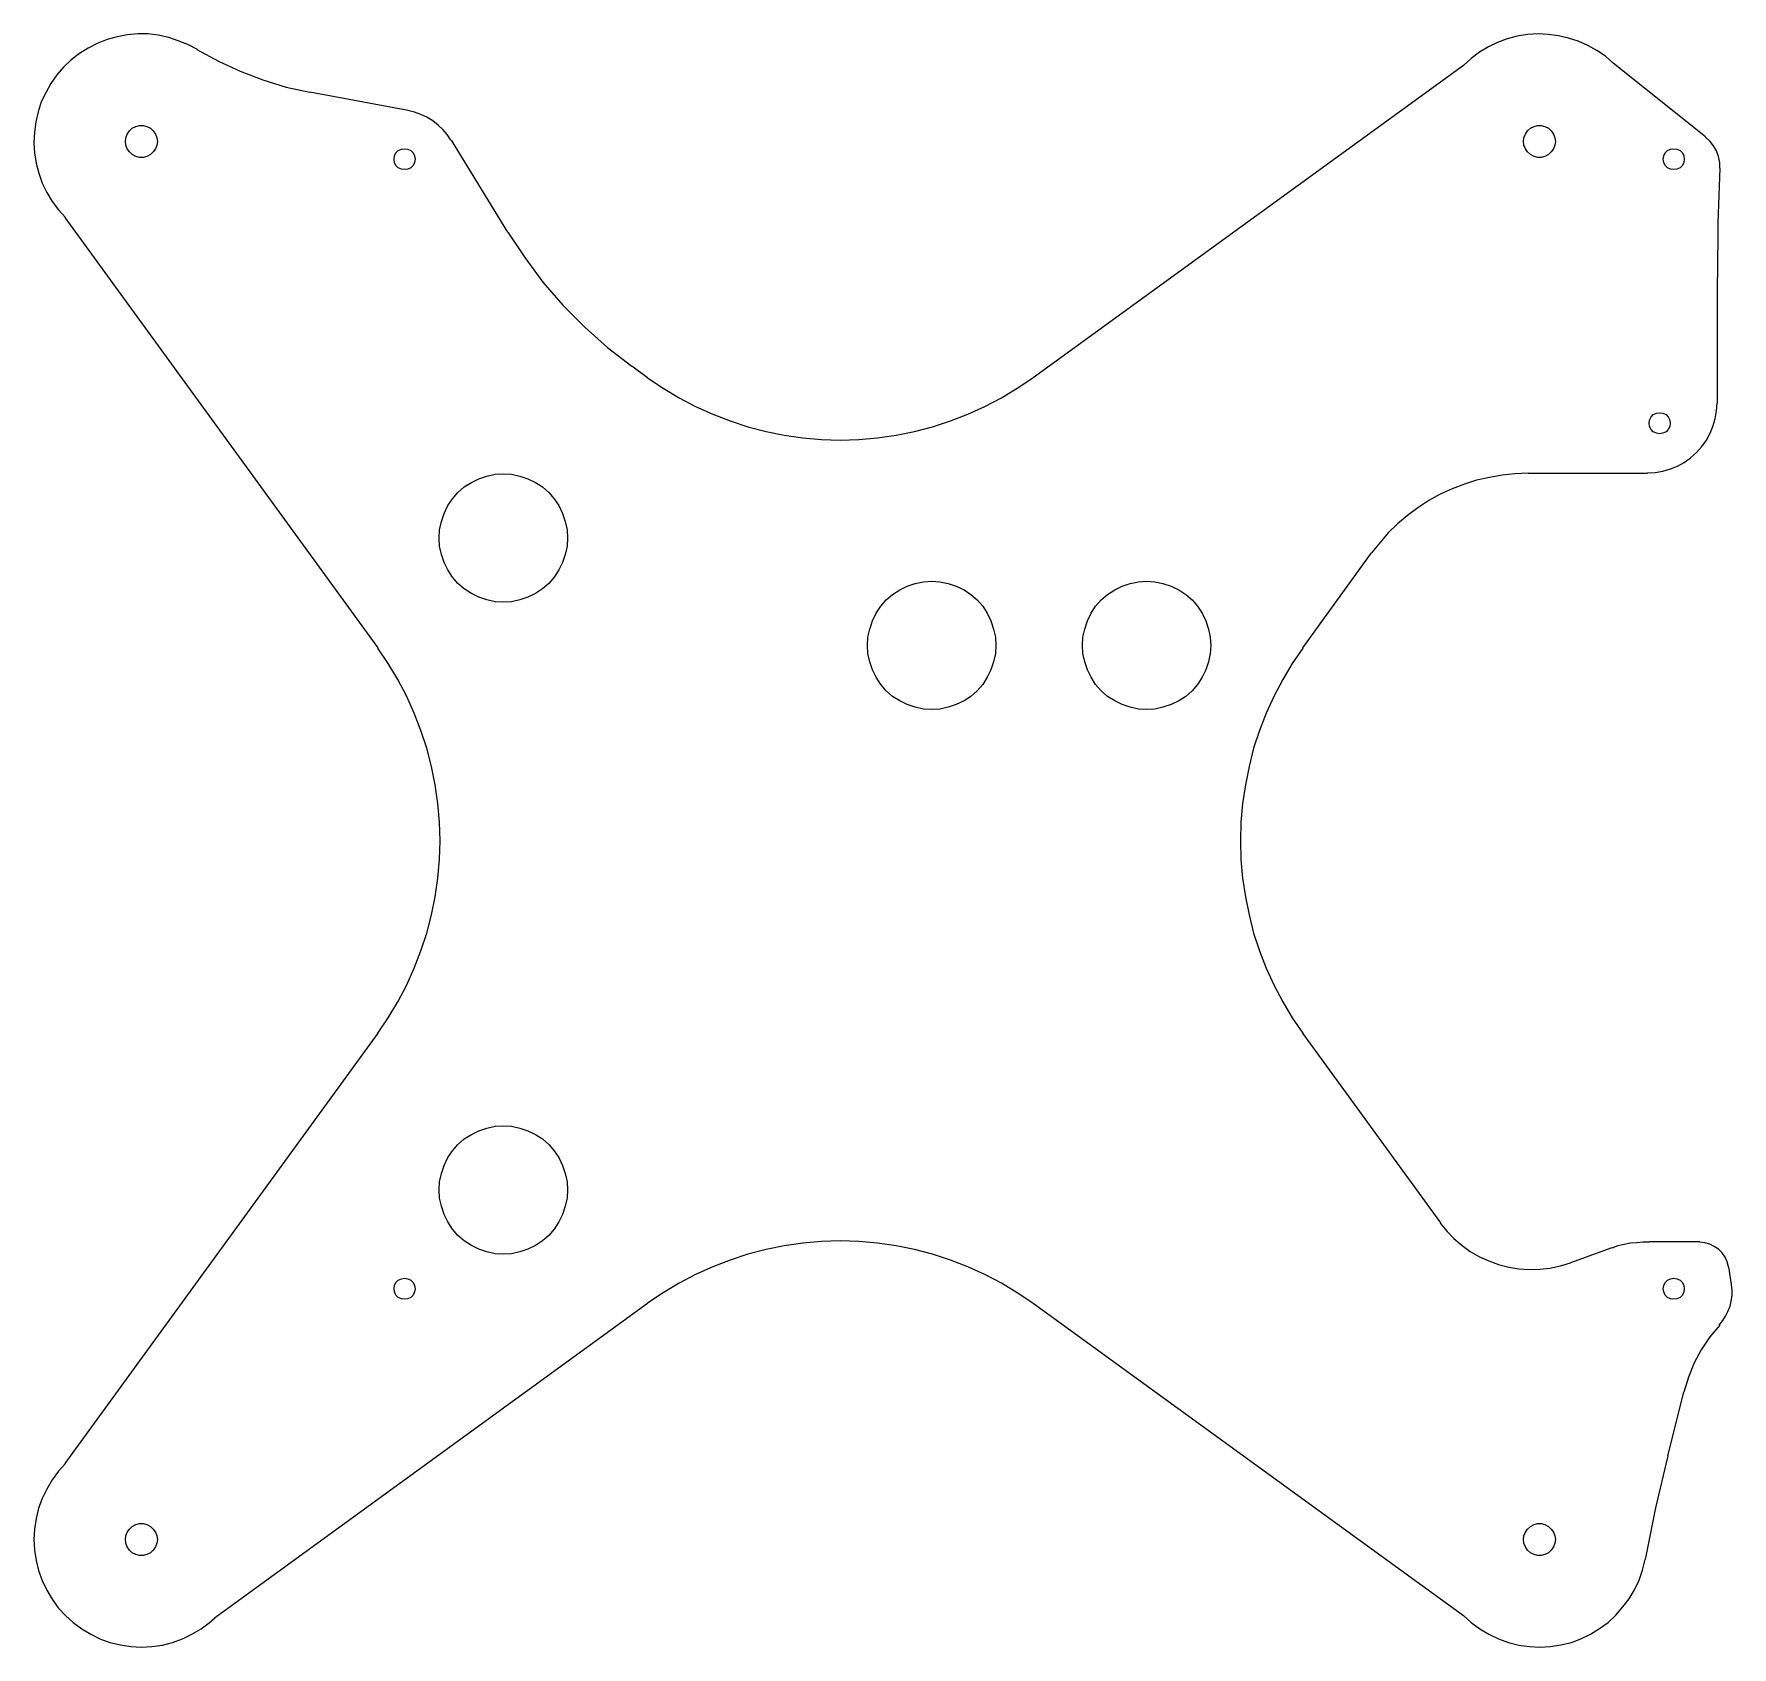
# Model space of a CAD drawing. Header units: millimetres. Extents: x 35 to 193, y -70 to 80.
import ezdxf

# ---------------------------------------------------------------- set-up
doc = ezdxf.new("R2010")
doc.units = ezdxf.units.MM
doc.header["$MEASUREMENT"] = 0
doc.layers.add('Ebene 1', color=7, linetype='Continuous')

msp = doc.modelspace()

# ---------------------------------------------------------------- linework, layer by layer
at = {"layer": 'Ebene 1', "lineweight": 9}
for points, knots in [([(50.105, 78.4507), (50.105, 78.4507), (49.216, 78.9164), (49.216, 78.9164), (49.216, 78.9164), (49.216, 78.9164), (48.327, 79.255), (48.327, 79.255), (48.327, 79.255), (48.327, 79.255), (47.438, 79.5514), (47.438, 79.5514), (47.438, 79.5514), (47.438, 79.5514), (46.4644, 79.763), (46.4644, 79.763), (46.4644, 79.763), (46.4644, 79.763), (45.533, 79.89), (45.533, 79.89), (45.533, 79.89), (45.533, 79.89), (44.5594, 79.89), (44.5594, 79.89), (44.5594, 79.89), (44.5594, 79.89), (43.5857, 79.8054), (43.5857, 79.8054), (43.5857, 79.8054), (43.5857, 79.8054), (42.6544, 79.636), (42.6544, 79.636), (42.6544, 79.636), (42.6544, 79.636), (41.723, 79.382), (41.723, 79.382), (41.723, 79.382), (41.723, 79.382), (40.7917, 79.001), (40.7917, 79.001), (40.7917, 79.001), (40.7917, 79.001), (39.945, 78.5777), (39.945, 78.5777), (39.945, 78.5777), (39.945, 78.5777), (39.1407, 78.0697), (39.1407, 78.0697), (39.1407, 78.0697), (39.1407, 78.0697), (38.3787, 77.477), (38.3787, 77.477), (38.3787, 77.477), (38.3787, 77.477), (37.659, 76.7997), (37.659, 76.7997), (37.659, 76.7997), (37.659, 76.7997), (37.024, 76.08), (37.024, 76.08), (37.024, 76.08), (37.024, 76.08), (36.4737, 75.2757), (36.4737, 75.2757), (36.4737, 75.2757), (36.4737, 75.2757), (36.008, 74.429), (36.008, 74.429), (36.008, 74.429), (36.008, 74.429), (35.5847, 73.5824), (35.5847, 73.5824), (35.5847, 73.5824), (35.5847, 73.5824), (35.2884, 72.651), (35.2884, 72.651), (35.2884, 72.651), (35.2884, 72.651), (35.0767, 71.7197), (35.0767, 71.7197), (35.0767, 71.7197), (35.0767, 71.7197), (34.9497, 70.746), (34.9497, 70.746), (34.9497, 70.746), (34.9497, 70.746), (34.9074, 69.7724), (34.9074, 69.7724), (34.9074, 69.7724), (34.9074, 69.7724), (34.9497, 68.841), (34.9497, 68.841), (34.9497, 68.841), (34.9497, 68.841), (35.119, 67.8674), (35.119, 67.8674), (35.119, 67.8674), (35.119, 67.8674), (35.373, 66.936), (35.373, 66.936), (35.373, 66.936), (35.373, 66.936), (35.6694, 66.0047), (35.6694, 66.0047), (35.6694, 66.0047), (35.6694, 66.0047), (36.0927, 65.158), (36.0927, 65.158), (36.0927, 65.158), (36.0927, 65.158), (36.6007, 64.3114), (36.6007, 64.3114), (36.6007, 64.3114), (36.6007, 64.3114), (37.1934, 63.5494), (37.1934, 63.5494), (37.1934, 63.5494), (37.1934, 63.5494), (37.8284, 62.8297), (37.8284, 62.8297)], [0, 0, 0, 0, 0.03225806, 0.03225806, 0.03225806, 0.03225806, 0.06451613, 0.06451613, 0.06451613, 0.06451613, 0.09677419, 0.09677419, 0.09677419, 0.09677419, 0.12903226, 0.12903226, 0.12903226, 0.12903226, 0.16129032, 0.16129032, 0.16129032, 0.16129032, 0.19354839, 0.19354839, 0.19354839, 0.19354839, 0.22580645, 0.22580645, 0.22580645, 0.22580645, 0.25806452, 0.25806452, 0.25806452, 0.25806452, 0.29032258, 0.29032258, 0.29032258, 0.29032258, 0.32258065, 0.32258065, 0.32258065, 0.32258065, 0.35483871, 0.35483871, 0.35483871, 0.35483871, 0.38709677, 0.38709677, 0.38709677, 0.38709677, 0.41935484, 0.41935484, 0.41935484, 0.41935484, 0.4516129, 0.4516129, 0.4516129, 0.4516129, 0.48387097, 0.48387097, 0.48387097, 0.48387097, 0.51612903, 0.51612903, 0.51612903, 0.51612903, 0.5483871, 0.5483871, 0.5483871, 0.5483871, 0.58064516, 0.58064516, 0.58064516, 0.58064516, 0.61290323, 0.61290323, 0.61290323, 0.61290323, 0.64516129, 0.64516129, 0.64516129, 0.64516129, 0.67741935, 0.67741935, 0.67741935, 0.67741935, 0.70967742, 0.70967742, 0.70967742, 0.70967742, 0.74193548, 0.74193548, 0.74193548, 0.74193548, 0.77419355, 0.77419355, 0.77419355, 0.77419355, 0.80645161, 0.80645161, 0.80645161, 0.80645161, 0.83870968, 0.83870968, 0.83870968, 0.83870968, 0.87096774, 0.87096774, 0.87096774, 0.87096774, 0.90322581, 0.90322581, 0.90322581, 0.90322581, 0.93548387, 0.93548387, 0.93548387, 0.93548387, 1, 1, 1, 1]), ([(181.7617, 77.1807), (181.7617, 77.1807), (181.042, 77.8157), (181.042, 77.8157), (181.042, 77.8157), (181.042, 77.8157), (180.2377, 78.366), (180.2377, 78.366), (180.2377, 78.366), (180.2377, 78.366), (179.391, 78.8317), (179.391, 78.8317), (179.391, 78.8317), (179.391, 78.8317), (178.502, 79.2127), (178.502, 79.2127), (178.502, 79.2127), (178.502, 79.2127), (177.613, 79.509), (177.613, 79.509), (177.613, 79.509), (177.613, 79.509), (176.6817, 79.7207), (176.6817, 79.7207), (176.6817, 79.7207), (176.6817, 79.7207), (175.708, 79.8477), (175.708, 79.8477), (175.708, 79.8477), (175.708, 79.8477), (174.7767, 79.89), (174.7767, 79.89), (174.7767, 79.89), (174.7767, 79.89), (173.803, 79.8477), (173.803, 79.8477), (173.803, 79.8477), (173.803, 79.8477), (172.8294, 79.6784), (172.8294, 79.6784), (172.8294, 79.6784), (172.8294, 79.6784), (171.898, 79.4244), (171.898, 79.4244), (171.898, 79.4244), (171.898, 79.4244), (171.009, 79.0857), (171.009, 79.0857), (171.009, 79.0857), (171.009, 79.0857), (170.1624, 78.7047), (170.1624, 78.7047), (170.1624, 78.7047), (170.1624, 78.7047), (169.3157, 78.1967), (169.3157, 78.1967), (169.3157, 78.1967), (169.3157, 78.1967), (168.5537, 77.604), (168.5537, 77.604), (168.5537, 77.604), (168.5537, 77.604), (167.834, 76.969), (167.834, 76.969)], [0, 0, 0, 0, 0.05882353, 0.05882353, 0.05882353, 0.05882353, 0.11764706, 0.11764706, 0.11764706, 0.11764706, 0.17647059, 0.17647059, 0.17647059, 0.17647059, 0.23529412, 0.23529412, 0.23529412, 0.23529412, 0.29411765, 0.29411765, 0.29411765, 0.29411765, 0.35294118, 0.35294118, 0.35294118, 0.35294118, 0.41176471, 0.41176471, 0.41176471, 0.41176471, 0.47058824, 0.47058824, 0.47058824, 0.47058824, 0.52941176, 0.52941176, 0.52941176, 0.52941176, 0.58823529, 0.58823529, 0.58823529, 0.58823529, 0.64705882, 0.64705882, 0.64705882, 0.64705882, 0.70588235, 0.70588235, 0.70588235, 0.70588235, 0.76470588, 0.76470588, 0.76470588, 0.76470588, 0.82352941, 0.82352941, 0.82352941, 0.82352941, 0.88235294, 0.88235294, 0.88235294, 0.88235294, 1, 1, 1, 1]), ([(50.0627, 78.4507), (50.0627, 78.4507), (52.0523, 77.35), (52.0523, 77.35), (52.0523, 77.35), (52.0523, 77.35), (54.0843, 76.4187), (54.0843, 76.4187), (54.0843, 76.4187), (54.0843, 76.4187), (56.201, 75.6144), (56.201, 75.6144), (56.201, 75.6144), (56.201, 75.6144), (58.36, 74.937), (58.36, 74.937), (58.36, 74.937), (58.36, 74.937), (60.5613, 74.4714), (60.5613, 74.4714)], [0, 0, 0, 0, 0.16666667, 0.16666667, 0.16666667, 0.16666667, 0.33333333, 0.33333333, 0.33333333, 0.33333333, 0.5, 0.5, 0.5, 0.5, 0.66666667, 0.66666667, 0.66666667, 0.66666667, 1, 1, 1, 1]), ([(73.6847, 70.0264), (73.6847, 70.0264), (73.346, 70.5344), (73.346, 70.5344), (73.346, 70.5344), (73.346, 70.5344), (72.9227, 71), (72.9227, 71), (72.9227, 71), (72.9227, 71), (72.4994, 71.4234), (72.4994, 71.4234), (72.4994, 71.4234), (72.4994, 71.4234), (71.9914, 71.8044), (71.9914, 71.8044), (71.9914, 71.8044), (71.9914, 71.8044), (71.441, 72.143), (71.441, 72.143), (71.441, 72.143), (71.441, 72.143), (70.8907, 72.397), (70.8907, 72.397), (70.8907, 72.397), (70.8907, 72.397), (70.298, 72.6087), (70.298, 72.6087), (70.298, 72.6087), (70.298, 72.6087), (69.663, 72.778), (69.663, 72.778)], [0, 0, 0, 0, 0.11111111, 0.11111111, 0.11111111, 0.11111111, 0.22222222, 0.22222222, 0.22222222, 0.22222222, 0.33333333, 0.33333333, 0.33333333, 0.33333333, 0.44444444, 0.44444444, 0.44444444, 0.44444444, 0.55555556, 0.55555556, 0.55555556, 0.55555556, 0.66666667, 0.66666667, 0.66666667, 0.66666667, 0.77777778, 0.77777778, 0.77777778, 0.77777778, 1, 1, 1, 1]), ([(43.4164, 69.8994), (43.4164, 69.8994), (43.4587, 69.5607), (43.4587, 69.5607), (43.4587, 69.5607), (43.4587, 69.5607), (43.5857, 69.222), (43.5857, 69.222), (43.5857, 69.222), (43.5857, 69.222), (43.7974, 68.9257), (43.7974, 68.9257), (43.7974, 68.9257), (43.7974, 68.9257), (44.0514, 68.6717), (44.0514, 68.6717), (44.0514, 68.6717), (44.0514, 68.6717), (44.39, 68.5024), (44.39, 68.5024), (44.39, 68.5024), (44.39, 68.5024), (44.7287, 68.4177), (44.7287, 68.4177), (44.7287, 68.4177), (44.7287, 68.4177), (45.0674, 68.4177), (45.0674, 68.4177), (45.0674, 68.4177), (45.0674, 68.4177), (45.406, 68.5024), (45.406, 68.5024), (45.406, 68.5024), (45.406, 68.5024), (45.7447, 68.6717), (45.7447, 68.6717), (45.7447, 68.6717), (45.7447, 68.6717), (45.9987, 68.9257), (45.9987, 68.9257), (45.9987, 68.9257), (45.9987, 68.9257), (46.2104, 69.222), (46.2104, 69.222), (46.2104, 69.222), (46.2104, 69.222), (46.3374, 69.5607), (46.3374, 69.5607), (46.3374, 69.5607), (46.3374, 69.5607), (46.3797, 69.8994), (46.3797, 69.8994), (46.3797, 69.8994), (46.3797, 69.8994), (46.3374, 70.238), (46.3374, 70.238), (46.3374, 70.238), (46.3374, 70.238), (46.2104, 70.5767), (46.2104, 70.5767), (46.2104, 70.5767), (46.2104, 70.5767), (45.9987, 70.873), (45.9987, 70.873), (45.9987, 70.873), (45.9987, 70.873), (45.7447, 71.127), (45.7447, 71.127), (45.7447, 71.127), (45.7447, 71.127), (45.406, 71.2964), (45.406, 71.2964), (45.406, 71.2964), (45.406, 71.2964), (45.0674, 71.381), (45.0674, 71.381), (45.0674, 71.381), (45.0674, 71.381), (44.7287, 71.381), (44.7287, 71.381), (44.7287, 71.381), (44.7287, 71.381), (44.39, 71.2964), (44.39, 71.2964), (44.39, 71.2964), (44.39, 71.2964), (44.0514, 71.127), (44.0514, 71.127), (44.0514, 71.127), (44.0514, 71.127), (43.7974, 70.873), (43.7974, 70.873), (43.7974, 70.873), (43.7974, 70.873), (43.5857, 70.5767), (43.5857, 70.5767), (43.5857, 70.5767), (43.5857, 70.5767), (43.4587, 70.238), (43.4587, 70.238), (43.4587, 70.238), (43.4587, 70.238), (43.4164, 69.8994), (43.4164, 69.8994)], [0, 0, 0, 0, 0.03703704, 0.03703704, 0.03703704, 0.03703704, 0.07407407, 0.07407407, 0.07407407, 0.07407407, 0.11111111, 0.11111111, 0.11111111, 0.11111111, 0.14814815, 0.14814815, 0.14814815, 0.14814815, 0.18518519, 0.18518519, 0.18518519, 0.18518519, 0.22222222, 0.22222222, 0.22222222, 0.22222222, 0.25925926, 0.25925926, 0.25925926, 0.25925926, 0.2962963, 0.2962963, 0.2962963, 0.2962963, 0.33333333, 0.33333333, 0.33333333, 0.33333333, 0.37037037, 0.37037037, 0.37037037, 0.37037037, 0.40740741, 0.40740741, 0.40740741, 0.40740741, 0.44444444, 0.44444444, 0.44444444, 0.44444444, 0.48148148, 0.48148148, 0.48148148, 0.48148148, 0.51851852, 0.51851852, 0.51851852, 0.51851852, 0.55555556, 0.55555556, 0.55555556, 0.55555556, 0.59259259, 0.59259259, 0.59259259, 0.59259259, 0.62962963, 0.62962963, 0.62962963, 0.62962963, 0.66666667, 0.66666667, 0.66666667, 0.66666667, 0.7037037, 0.7037037, 0.7037037, 0.7037037, 0.74074074, 0.74074074, 0.74074074, 0.74074074, 0.77777778, 0.77777778, 0.77777778, 0.77777778, 0.81481481, 0.81481481, 0.81481481, 0.81481481, 0.85185185, 0.85185185, 0.85185185, 0.85185185, 0.88888889, 0.88888889, 0.88888889, 0.88888889, 0.92592593, 0.92592593, 0.92592593, 0.92592593, 1, 1, 1, 1]), ([(173.422, 69.8994), (173.422, 69.8994), (173.4643, 69.5607), (173.4643, 69.5607), (173.4643, 69.5607), (173.4643, 69.5607), (173.5913, 69.222), (173.5913, 69.222), (173.5913, 69.222), (173.5913, 69.222), (173.803, 68.9257), (173.803, 68.9257), (173.803, 68.9257), (173.803, 68.9257), (174.057, 68.6717), (174.057, 68.6717), (174.057, 68.6717), (174.057, 68.6717), (174.3957, 68.5024), (174.3957, 68.5024), (174.3957, 68.5024), (174.3957, 68.5024), (174.7343, 68.4177), (174.7343, 68.4177), (174.7343, 68.4177), (174.7343, 68.4177), (175.073, 68.4177), (175.073, 68.4177), (175.073, 68.4177), (175.073, 68.4177), (175.4117, 68.5024), (175.4117, 68.5024), (175.4117, 68.5024), (175.4117, 68.5024), (175.7503, 68.6717), (175.7503, 68.6717), (175.7503, 68.6717), (175.7503, 68.6717), (176.0043, 68.9257), (176.0043, 68.9257), (176.0043, 68.9257), (176.0043, 68.9257), (176.216, 69.222), (176.216, 69.222), (176.216, 69.222), (176.216, 69.222), (176.343, 69.5607), (176.343, 69.5607), (176.343, 69.5607), (176.343, 69.5607), (176.3853, 69.8994), (176.3853, 69.8994), (176.3853, 69.8994), (176.3853, 69.8994), (176.343, 70.238), (176.343, 70.238), (176.343, 70.238), (176.343, 70.238), (176.216, 70.5767), (176.216, 70.5767), (176.216, 70.5767), (176.216, 70.5767), (176.0043, 70.873), (176.0043, 70.873), (176.0043, 70.873), (176.0043, 70.873), (175.7503, 71.127), (175.7503, 71.127), (175.7503, 71.127), (175.7503, 71.127), (175.4117, 71.2964), (175.4117, 71.2964), (175.4117, 71.2964), (175.4117, 71.2964), (175.073, 71.381), (175.073, 71.381), (175.073, 71.381), (175.073, 71.381), (174.7343, 71.381), (174.7343, 71.381), (174.7343, 71.381), (174.7343, 71.381), (174.3957, 71.2964), (174.3957, 71.2964), (174.3957, 71.2964), (174.3957, 71.2964), (174.057, 71.127), (174.057, 71.127), (174.057, 71.127), (174.057, 71.127), (173.803, 70.873), (173.803, 70.873), (173.803, 70.873), (173.803, 70.873), (173.5913, 70.5767), (173.5913, 70.5767), (173.5913, 70.5767), (173.5913, 70.5767), (173.4643, 70.238), (173.4643, 70.238), (173.4643, 70.238), (173.4643, 70.238), (173.422, 69.8994), (173.422, 69.8994)], [0, 0, 0, 0, 0.03703704, 0.03703704, 0.03703704, 0.03703704, 0.07407407, 0.07407407, 0.07407407, 0.07407407, 0.11111111, 0.11111111, 0.11111111, 0.11111111, 0.14814815, 0.14814815, 0.14814815, 0.14814815, 0.18518519, 0.18518519, 0.18518519, 0.18518519, 0.22222222, 0.22222222, 0.22222222, 0.22222222, 0.25925926, 0.25925926, 0.25925926, 0.25925926, 0.2962963, 0.2962963, 0.2962963, 0.2962963, 0.33333333, 0.33333333, 0.33333333, 0.33333333, 0.37037037, 0.37037037, 0.37037037, 0.37037037, 0.40740741, 0.40740741, 0.40740741, 0.40740741, 0.44444444, 0.44444444, 0.44444444, 0.44444444, 0.48148148, 0.48148148, 0.48148148, 0.48148148, 0.51851852, 0.51851852, 0.51851852, 0.51851852, 0.55555556, 0.55555556, 0.55555556, 0.55555556, 0.59259259, 0.59259259, 0.59259259, 0.59259259, 0.62962963, 0.62962963, 0.62962963, 0.62962963, 0.66666667, 0.66666667, 0.66666667, 0.66666667, 0.7037037, 0.7037037, 0.7037037, 0.7037037, 0.74074074, 0.74074074, 0.74074074, 0.74074074, 0.77777778, 0.77777778, 0.77777778, 0.77777778, 0.81481481, 0.81481481, 0.81481481, 0.81481481, 0.85185185, 0.85185185, 0.85185185, 0.85185185, 0.88888889, 0.88888889, 0.88888889, 0.88888889, 0.92592593, 0.92592593, 0.92592593, 0.92592593, 1, 1, 1, 1]), ([(191.6677, 67.4017), (191.6677, 67.4017), (191.6677, 67.952), (191.6677, 67.952), (191.6677, 67.952), (191.6677, 67.952), (191.5407, 68.5024), (191.5407, 68.5024), (191.5407, 68.5024), (191.5407, 68.5024), (191.3714, 69.0104), (191.3714, 69.0104), (191.3714, 69.0104), (191.3714, 69.0104), (191.075, 69.476), (191.075, 69.476), (191.075, 69.476), (191.075, 69.476), (190.7787, 69.8994), (190.7787, 69.8994), (190.7787, 69.8994), (190.7787, 69.8994), (190.3553, 70.2804), (190.3553, 70.2804)], [0, 0, 0, 0, 0.14285714, 0.14285714, 0.14285714, 0.14285714, 0.28571429, 0.28571429, 0.28571429, 0.28571429, 0.42857143, 0.42857143, 0.42857143, 0.42857143, 0.57142857, 0.57142857, 0.57142857, 0.57142857, 0.71428571, 0.71428571, 0.71428571, 0.71428571, 1, 1, 1, 1]), ([(70.3404, 68.2484), (70.3404, 68.2484), (70.298, 68.5447), (70.298, 68.5447), (70.298, 68.5447), (70.298, 68.5447), (70.171, 68.841), (70.171, 68.841), (70.171, 68.841), (70.171, 68.841), (69.9594, 69.0527), (69.9594, 69.0527), (69.9594, 69.0527), (69.9594, 69.0527), (69.663, 69.1797), (69.663, 69.1797), (69.663, 69.1797), (69.663, 69.1797), (69.3667, 69.222), (69.3667, 69.222), (69.3667, 69.222), (69.3667, 69.222), (69.0704, 69.1797), (69.0704, 69.1797), (69.0704, 69.1797), (69.0704, 69.1797), (68.774, 69.0527), (68.774, 69.0527), (68.774, 69.0527), (68.774, 69.0527), (68.5624, 68.841), (68.5624, 68.841), (68.5624, 68.841), (68.5624, 68.841), (68.4354, 68.5447), (68.4354, 68.5447), (68.4354, 68.5447), (68.4354, 68.5447), (68.393, 68.2484), (68.393, 68.2484), (68.393, 68.2484), (68.393, 68.2484), (68.4354, 67.952), (68.4354, 67.952), (68.4354, 67.952), (68.4354, 67.952), (68.5624, 67.6557), (68.5624, 67.6557), (68.5624, 67.6557), (68.5624, 67.6557), (68.774, 67.444), (68.774, 67.444), (68.774, 67.444), (68.774, 67.444), (69.0704, 67.317), (69.0704, 67.317), (69.0704, 67.317), (69.0704, 67.317), (69.3667, 67.2747), (69.3667, 67.2747), (69.3667, 67.2747), (69.3667, 67.2747), (69.663, 67.317), (69.663, 67.317), (69.663, 67.317), (69.663, 67.317), (69.9594, 67.444), (69.9594, 67.444), (69.9594, 67.444), (69.9594, 67.444), (70.171, 67.6557), (70.171, 67.6557), (70.171, 67.6557), (70.171, 67.6557), (70.298, 67.952), (70.298, 67.952), (70.298, 67.952), (70.298, 67.952), (70.3404, 68.2484), (70.3404, 68.2484)], [0, 0, 0, 0, 0.04761905, 0.04761905, 0.04761905, 0.04761905, 0.0952381, 0.0952381, 0.0952381, 0.0952381, 0.14285714, 0.14285714, 0.14285714, 0.14285714, 0.19047619, 0.19047619, 0.19047619, 0.19047619, 0.23809524, 0.23809524, 0.23809524, 0.23809524, 0.28571429, 0.28571429, 0.28571429, 0.28571429, 0.33333333, 0.33333333, 0.33333333, 0.33333333, 0.38095238, 0.38095238, 0.38095238, 0.38095238, 0.42857143, 0.42857143, 0.42857143, 0.42857143, 0.47619048, 0.47619048, 0.47619048, 0.47619048, 0.52380952, 0.52380952, 0.52380952, 0.52380952, 0.57142857, 0.57142857, 0.57142857, 0.57142857, 0.61904762, 0.61904762, 0.61904762, 0.61904762, 0.66666667, 0.66666667, 0.66666667, 0.66666667, 0.71428571, 0.71428571, 0.71428571, 0.71428571, 0.76190476, 0.76190476, 0.76190476, 0.76190476, 0.80952381, 0.80952381, 0.80952381, 0.80952381, 0.85714286, 0.85714286, 0.85714286, 0.85714286, 0.9047619, 0.9047619, 0.9047619, 0.9047619, 1, 1, 1, 1]), ([(188.3657, 68.2484), (188.3657, 68.2484), (188.3233, 68.5447), (188.3233, 68.5447), (188.3233, 68.5447), (188.3233, 68.5447), (188.1963, 68.841), (188.1963, 68.841), (188.1963, 68.841), (188.1963, 68.841), (187.9847, 69.0527), (187.9847, 69.0527), (187.9847, 69.0527), (187.9847, 69.0527), (187.6883, 69.1797), (187.6883, 69.1797), (187.6883, 69.1797), (187.6883, 69.1797), (187.392, 69.222), (187.392, 69.222), (187.392, 69.222), (187.392, 69.222), (187.0957, 69.1797), (187.0957, 69.1797), (187.0957, 69.1797), (187.0957, 69.1797), (186.7993, 69.0527), (186.7993, 69.0527), (186.7993, 69.0527), (186.7993, 69.0527), (186.5877, 68.841), (186.5877, 68.841), (186.5877, 68.841), (186.5877, 68.841), (186.4607, 68.5447), (186.4607, 68.5447), (186.4607, 68.5447), (186.4607, 68.5447), (186.4183, 68.2484), (186.4183, 68.2484), (186.4183, 68.2484), (186.4183, 68.2484), (186.4607, 67.952), (186.4607, 67.952), (186.4607, 67.952), (186.4607, 67.952), (186.5877, 67.6557), (186.5877, 67.6557), (186.5877, 67.6557), (186.5877, 67.6557), (186.7993, 67.444), (186.7993, 67.444), (186.7993, 67.444), (186.7993, 67.444), (187.0957, 67.317), (187.0957, 67.317), (187.0957, 67.317), (187.0957, 67.317), (187.392, 67.2747), (187.392, 67.2747), (187.392, 67.2747), (187.392, 67.2747), (187.6883, 67.317), (187.6883, 67.317), (187.6883, 67.317), (187.6883, 67.317), (187.9847, 67.444), (187.9847, 67.444), (187.9847, 67.444), (187.9847, 67.444), (188.1963, 67.6557), (188.1963, 67.6557), (188.1963, 67.6557), (188.1963, 67.6557), (188.3233, 67.952), (188.3233, 67.952), (188.3233, 67.952), (188.3233, 67.952), (188.3657, 68.2484), (188.3657, 68.2484)], [0, 0, 0, 0, 0.04761905, 0.04761905, 0.04761905, 0.04761905, 0.0952381, 0.0952381, 0.0952381, 0.0952381, 0.14285714, 0.14285714, 0.14285714, 0.14285714, 0.19047619, 0.19047619, 0.19047619, 0.19047619, 0.23809524, 0.23809524, 0.23809524, 0.23809524, 0.28571429, 0.28571429, 0.28571429, 0.28571429, 0.33333333, 0.33333333, 0.33333333, 0.33333333, 0.38095238, 0.38095238, 0.38095238, 0.38095238, 0.42857143, 0.42857143, 0.42857143, 0.42857143, 0.47619048, 0.47619048, 0.47619048, 0.47619048, 0.52380952, 0.52380952, 0.52380952, 0.52380952, 0.57142857, 0.57142857, 0.57142857, 0.57142857, 0.61904762, 0.61904762, 0.61904762, 0.61904762, 0.66666667, 0.66666667, 0.66666667, 0.66666667, 0.71428571, 0.71428571, 0.71428571, 0.71428571, 0.76190476, 0.76190476, 0.76190476, 0.76190476, 0.80952381, 0.80952381, 0.80952381, 0.80952381, 0.85714286, 0.85714286, 0.85714286, 0.85714286, 0.9047619, 0.9047619, 0.9047619, 0.9047619, 1, 1, 1, 1]), ([(191.6677, 67.4017), (191.6677, 67.4017), (191.4983, 62.3217), (191.4983, 62.3217), (191.4983, 62.3217), (191.4983, 62.3217), (191.456, 57.2417), (191.456, 57.2417)], [0, 0, 0, 0, 0.33333333, 0.33333333, 0.33333333, 0.33333333, 1, 1, 1, 1]), ([(78.9764, 61.475), (78.9764, 61.475), (80.5427, 59.1044), (80.5427, 59.1044), (80.5427, 59.1044), (80.5427, 59.1044), (82.236, 56.8184), (82.236, 56.8184), (82.236, 56.8184), (82.236, 56.8184), (84.0987, 54.6594), (84.0987, 54.6594), (84.0987, 54.6594), (84.0987, 54.6594), (86.1307, 52.6274), (86.1307, 52.6274), (86.1307, 52.6274), (86.1307, 52.6274), (88.2474, 50.7224), (88.2474, 50.7224), (88.2474, 50.7224), (88.2474, 50.7224), (90.491, 48.9867), (90.491, 48.9867)], [0, 0, 0, 0, 0.14285714, 0.14285714, 0.14285714, 0.14285714, 0.28571429, 0.28571429, 0.28571429, 0.28571429, 0.42857143, 0.42857143, 0.42857143, 0.42857143, 0.57142857, 0.57142857, 0.57142857, 0.57142857, 0.71428571, 0.71428571, 0.71428571, 0.71428571, 1, 1, 1, 1]), ([(91.9727, 47.9284), (91.9727, 47.9284), (93.412, 46.9547), (93.412, 46.9547), (93.412, 46.9547), (93.412, 46.9547), (94.8937, 46.0657), (94.8937, 46.0657), (94.8937, 46.0657), (94.8937, 46.0657), (96.4177, 45.2614), (96.4177, 45.2614), (96.4177, 45.2614), (96.4177, 45.2614), (98.0264, 44.5417), (98.0264, 44.5417), (98.0264, 44.5417), (98.0264, 44.5417), (99.635, 43.9067), (99.635, 43.9067), (99.635, 43.9067), (99.635, 43.9067), (101.286, 43.3564), (101.286, 43.3564), (101.286, 43.3564), (101.286, 43.3564), (102.9794, 42.933), (102.9794, 42.933), (102.9794, 42.933), (102.9794, 42.933), (104.6727, 42.5944), (104.6727, 42.5944), (104.6727, 42.5944), (104.6727, 42.5944), (106.4084, 42.3404), (106.4084, 42.3404), (106.4084, 42.3404), (106.4084, 42.3404), (108.144, 42.171), (108.144, 42.171), (108.144, 42.171), (108.144, 42.171), (109.8797, 42.1287), (109.8797, 42.1287), (109.8797, 42.1287), (109.8797, 42.1287), (111.6154, 42.171), (111.6154, 42.171), (111.6154, 42.171), (111.6154, 42.171), (113.351, 42.3404), (113.351, 42.3404), (113.351, 42.3404), (113.351, 42.3404), (115.0867, 42.5944), (115.0867, 42.5944), (115.0867, 42.5944), (115.0867, 42.5944), (116.78, 42.933), (116.78, 42.933), (116.78, 42.933), (116.78, 42.933), (118.4734, 43.3564), (118.4734, 43.3564), (118.4734, 43.3564), (118.4734, 43.3564), (120.1244, 43.9067), (120.1244, 43.9067), (120.1244, 43.9067), (120.1244, 43.9067), (121.733, 44.5417), (121.733, 44.5417), (121.733, 44.5417), (121.733, 44.5417), (123.3417, 45.2614), (123.3417, 45.2614), (123.3417, 45.2614), (123.3417, 45.2614), (124.8657, 46.0657), (124.8657, 46.0657), (124.8657, 46.0657), (124.8657, 46.0657), (126.3474, 46.9547), (126.3474, 46.9547), (126.3474, 46.9547), (126.3474, 46.9547), (127.7867, 47.9284), (127.7867, 47.9284)], [0, 0, 0, 0, 0.04347826, 0.04347826, 0.04347826, 0.04347826, 0.08695652, 0.08695652, 0.08695652, 0.08695652, 0.13043478, 0.13043478, 0.13043478, 0.13043478, 0.17391304, 0.17391304, 0.17391304, 0.17391304, 0.2173913, 0.2173913, 0.2173913, 0.2173913, 0.26086957, 0.26086957, 0.26086957, 0.26086957, 0.30434783, 0.30434783, 0.30434783, 0.30434783, 0.34782609, 0.34782609, 0.34782609, 0.34782609, 0.39130435, 0.39130435, 0.39130435, 0.39130435, 0.43478261, 0.43478261, 0.43478261, 0.43478261, 0.47826087, 0.47826087, 0.47826087, 0.47826087, 0.52173913, 0.52173913, 0.52173913, 0.52173913, 0.56521739, 0.56521739, 0.56521739, 0.56521739, 0.60869565, 0.60869565, 0.60869565, 0.60869565, 0.65217391, 0.65217391, 0.65217391, 0.65217391, 0.69565217, 0.69565217, 0.69565217, 0.69565217, 0.73913043, 0.73913043, 0.73913043, 0.73913043, 0.7826087, 0.7826087, 0.7826087, 0.7826087, 0.82608696, 0.82608696, 0.82608696, 0.82608696, 0.86956522, 0.86956522, 0.86956522, 0.86956522, 0.91304348, 0.91304348, 0.91304348, 0.91304348, 1, 1, 1, 1]), ([(184.9367, 39.0807), (184.9367, 39.0807), (185.6564, 39.123), (185.6564, 39.123), (185.6564, 39.123), (185.6564, 39.123), (186.376, 39.25), (186.376, 39.25), (186.376, 39.25), (186.376, 39.25), (187.0957, 39.4617), (187.0957, 39.4617), (187.0957, 39.4617), (187.0957, 39.4617), (187.7307, 39.7157), (187.7307, 39.7157), (187.7307, 39.7157), (187.7307, 39.7157), (188.3657, 40.0544), (188.3657, 40.0544), (188.3657, 40.0544), (188.3657, 40.0544), (188.9584, 40.4777), (188.9584, 40.4777), (188.9584, 40.4777), (188.9584, 40.4777), (189.5087, 40.9857), (189.5087, 40.9857), (189.5087, 40.9857), (189.5087, 40.9857), (190.0167, 41.536), (190.0167, 41.536), (190.0167, 41.536), (190.0167, 41.536), (190.44, 42.1287), (190.44, 42.1287), (190.44, 42.1287), (190.44, 42.1287), (190.7787, 42.7637), (190.7787, 42.7637), (190.7787, 42.7637), (190.7787, 42.7637), (191.0327, 43.3987), (191.0327, 43.3987), (191.0327, 43.3987), (191.0327, 43.3987), (191.2444, 44.1184), (191.2444, 44.1184), (191.2444, 44.1184), (191.2444, 44.1184), (191.3714, 44.838), (191.3714, 44.838), (191.3714, 44.838), (191.3714, 44.838), (191.4137, 45.5577), (191.4137, 45.5577)], [0, 0, 0, 0, 0.06666667, 0.06666667, 0.06666667, 0.06666667, 0.13333333, 0.13333333, 0.13333333, 0.13333333, 0.2, 0.2, 0.2, 0.2, 0.26666667, 0.26666667, 0.26666667, 0.26666667, 0.33333333, 0.33333333, 0.33333333, 0.33333333, 0.4, 0.4, 0.4, 0.4, 0.46666667, 0.46666667, 0.46666667, 0.46666667, 0.53333333, 0.53333333, 0.53333333, 0.53333333, 0.6, 0.6, 0.6, 0.6, 0.66666667, 0.66666667, 0.66666667, 0.66666667, 0.73333333, 0.73333333, 0.73333333, 0.73333333, 0.8, 0.8, 0.8, 0.8, 0.86666667, 0.86666667, 0.86666667, 0.86666667, 1, 1, 1, 1]), ([(187.0534, 43.695), (187.0534, 43.695), (187.011, 43.9914), (187.011, 43.9914), (187.011, 43.9914), (187.011, 43.9914), (186.884, 44.2877), (186.884, 44.2877), (186.884, 44.2877), (186.884, 44.2877), (186.6724, 44.4994), (186.6724, 44.4994), (186.6724, 44.4994), (186.6724, 44.4994), (186.376, 44.6264), (186.376, 44.6264), (186.376, 44.6264), (186.376, 44.6264), (186.0797, 44.6687), (186.0797, 44.6687), (186.0797, 44.6687), (186.0797, 44.6687), (185.7834, 44.6264), (185.7834, 44.6264), (185.7834, 44.6264), (185.7834, 44.6264), (185.487, 44.4994), (185.487, 44.4994), (185.487, 44.4994), (185.487, 44.4994), (185.2754, 44.2877), (185.2754, 44.2877), (185.2754, 44.2877), (185.2754, 44.2877), (185.1484, 43.9914), (185.1484, 43.9914), (185.1484, 43.9914), (185.1484, 43.9914), (185.106, 43.695), (185.106, 43.695), (185.106, 43.695), (185.106, 43.695), (185.1484, 43.3987), (185.1484, 43.3987), (185.1484, 43.3987), (185.1484, 43.3987), (185.2754, 43.1024), (185.2754, 43.1024), (185.2754, 43.1024), (185.2754, 43.1024), (185.487, 42.8907), (185.487, 42.8907), (185.487, 42.8907), (185.487, 42.8907), (185.7834, 42.7637), (185.7834, 42.7637), (185.7834, 42.7637), (185.7834, 42.7637), (186.0797, 42.7214), (186.0797, 42.7214), (186.0797, 42.7214), (186.0797, 42.7214), (186.376, 42.7637), (186.376, 42.7637), (186.376, 42.7637), (186.376, 42.7637), (186.6724, 42.8907), (186.6724, 42.8907), (186.6724, 42.8907), (186.6724, 42.8907), (186.884, 43.1024), (186.884, 43.1024), (186.884, 43.1024), (186.884, 43.1024), (187.011, 43.3987), (187.011, 43.3987), (187.011, 43.3987), (187.011, 43.3987), (187.0534, 43.695), (187.0534, 43.695)], [0, 0, 0, 0, 0.04761905, 0.04761905, 0.04761905, 0.04761905, 0.0952381, 0.0952381, 0.0952381, 0.0952381, 0.14285714, 0.14285714, 0.14285714, 0.14285714, 0.19047619, 0.19047619, 0.19047619, 0.19047619, 0.23809524, 0.23809524, 0.23809524, 0.23809524, 0.28571429, 0.28571429, 0.28571429, 0.28571429, 0.33333333, 0.33333333, 0.33333333, 0.33333333, 0.38095238, 0.38095238, 0.38095238, 0.38095238, 0.42857143, 0.42857143, 0.42857143, 0.42857143, 0.47619048, 0.47619048, 0.47619048, 0.47619048, 0.52380952, 0.52380952, 0.52380952, 0.52380952, 0.57142857, 0.57142857, 0.57142857, 0.57142857, 0.61904762, 0.61904762, 0.61904762, 0.61904762, 0.66666667, 0.66666667, 0.66666667, 0.66666667, 0.71428571, 0.71428571, 0.71428571, 0.71428571, 0.76190476, 0.76190476, 0.76190476, 0.76190476, 0.80952381, 0.80952381, 0.80952381, 0.80952381, 0.85714286, 0.85714286, 0.85714286, 0.85714286, 0.9047619, 0.9047619, 0.9047619, 0.9047619, 1, 1, 1, 1]), ([(84.522, 33.027), (84.522, 33.027), (84.4797, 33.789), (84.4797, 33.789), (84.4797, 33.789), (84.4797, 33.789), (84.3103, 34.551), (84.3103, 34.551), (84.3103, 34.551), (84.3103, 34.551), (84.0563, 35.313), (84.0563, 35.313), (84.0563, 35.313), (84.0563, 35.313), (83.7177, 36.0327), (83.7177, 36.0327), (83.7177, 36.0327), (83.7177, 36.0327), (83.2943, 36.6677), (83.2943, 36.6677), (83.2943, 36.6677), (83.2943, 36.6677), (82.7863, 37.2604), (82.7863, 37.2604), (82.7863, 37.2604), (82.7863, 37.2604), (82.1937, 37.7684), (82.1937, 37.7684), (82.1937, 37.7684), (82.1937, 37.7684), (81.5587, 38.1917), (81.5587, 38.1917), (81.5587, 38.1917), (81.5587, 38.1917), (80.839, 38.5304), (80.839, 38.5304), (80.839, 38.5304), (80.839, 38.5304), (80.077, 38.7844), (80.077, 38.7844), (80.077, 38.7844), (80.077, 38.7844), (79.315, 38.9537), (79.315, 38.9537), (79.315, 38.9537), (79.315, 38.9537), (78.553, 38.996), (78.553, 38.996), (78.553, 38.996), (78.553, 38.996), (77.791, 38.9537), (77.791, 38.9537), (77.791, 38.9537), (77.791, 38.9537), (77.029, 38.7844), (77.029, 38.7844), (77.029, 38.7844), (77.029, 38.7844), (76.267, 38.5304), (76.267, 38.5304), (76.267, 38.5304), (76.267, 38.5304), (75.5897, 38.1917), (75.5897, 38.1917), (75.5897, 38.1917), (75.5897, 38.1917), (74.9123, 37.7684), (74.9123, 37.7684), (74.9123, 37.7684), (74.9123, 37.7684), (74.3197, 37.2604), (74.3197, 37.2604), (74.3197, 37.2604), (74.3197, 37.2604), (73.8117, 36.6677), (73.8117, 36.6677), (73.8117, 36.6677), (73.8117, 36.6677), (73.3883, 36.0327), (73.3883, 36.0327), (73.3883, 36.0327), (73.3883, 36.0327), (73.0497, 35.313), (73.0497, 35.313), (73.0497, 35.313), (73.0497, 35.313), (72.7957, 34.551), (72.7957, 34.551), (72.7957, 34.551), (72.7957, 34.551), (72.6263, 33.789), (72.6263, 33.789), (72.6263, 33.789), (72.6263, 33.789), (72.584, 33.027), (72.584, 33.027), (72.584, 33.027), (72.584, 33.027), (72.6263, 32.265), (72.6263, 32.265), (72.6263, 32.265), (72.6263, 32.265), (72.7957, 31.503), (72.7957, 31.503), (72.7957, 31.503), (72.7957, 31.503), (73.0497, 30.741), (73.0497, 30.741), (73.0497, 30.741), (73.0497, 30.741), (73.3883, 30.0637), (73.3883, 30.0637), (73.3883, 30.0637), (73.3883, 30.0637), (73.8117, 29.3864), (73.8117, 29.3864), (73.8117, 29.3864), (73.8117, 29.3864), (74.3197, 28.7937), (74.3197, 28.7937), (74.3197, 28.7937), (74.3197, 28.7937), (74.9123, 28.2857), (74.9123, 28.2857), (74.9123, 28.2857), (74.9123, 28.2857), (75.5897, 27.8624), (75.5897, 27.8624), (75.5897, 27.8624), (75.5897, 27.8624), (76.267, 27.5237), (76.267, 27.5237), (76.267, 27.5237), (76.267, 27.5237), (77.029, 27.2697), (77.029, 27.2697), (77.029, 27.2697), (77.029, 27.2697), (77.791, 27.1004), (77.791, 27.1004), (77.791, 27.1004), (77.791, 27.1004), (78.553, 27.058), (78.553, 27.058), (78.553, 27.058), (78.553, 27.058), (79.315, 27.1004), (79.315, 27.1004), (79.315, 27.1004), (79.315, 27.1004), (80.077, 27.2697), (80.077, 27.2697), (80.077, 27.2697), (80.077, 27.2697), (80.839, 27.5237), (80.839, 27.5237), (80.839, 27.5237), (80.839, 27.5237), (81.5587, 27.8624), (81.5587, 27.8624), (81.5587, 27.8624), (81.5587, 27.8624), (82.1937, 28.2857), (82.1937, 28.2857), (82.1937, 28.2857), (82.1937, 28.2857), (82.7863, 28.7937), (82.7863, 28.7937), (82.7863, 28.7937), (82.7863, 28.7937), (83.2943, 29.3864), (83.2943, 29.3864), (83.2943, 29.3864), (83.2943, 29.3864), (83.7177, 30.0637), (83.7177, 30.0637), (83.7177, 30.0637), (83.7177, 30.0637), (84.0563, 30.741), (84.0563, 30.741), (84.0563, 30.741), (84.0563, 30.741), (84.3103, 31.503), (84.3103, 31.503), (84.3103, 31.503), (84.3103, 31.503), (84.4797, 32.265), (84.4797, 32.265), (84.4797, 32.265), (84.4797, 32.265), (84.522, 33.027), (84.522, 33.027)], [0, 0, 0, 0, 0.02040816, 0.02040816, 0.02040816, 0.02040816, 0.04081633, 0.04081633, 0.04081633, 0.04081633, 0.06122449, 0.06122449, 0.06122449, 0.06122449, 0.08163265, 0.08163265, 0.08163265, 0.08163265, 0.10204082, 0.10204082, 0.10204082, 0.10204082, 0.12244898, 0.12244898, 0.12244898, 0.12244898, 0.14285714, 0.14285714, 0.14285714, 0.14285714, 0.16326531, 0.16326531, 0.16326531, 0.16326531, 0.18367347, 0.18367347, 0.18367347, 0.18367347, 0.20408163, 0.20408163, 0.20408163, 0.20408163, 0.2244898, 0.2244898, 0.2244898, 0.2244898, 0.24489796, 0.24489796, 0.24489796, 0.24489796, 0.26530612, 0.26530612, 0.26530612, 0.26530612, 0.28571429, 0.28571429, 0.28571429, 0.28571429, 0.30612245, 0.30612245, 0.30612245, 0.30612245, 0.32653061, 0.32653061, 0.32653061, 0.32653061, 0.34693878, 0.34693878, 0.34693878, 0.34693878, 0.36734694, 0.36734694, 0.36734694, 0.36734694, 0.3877551, 0.3877551, 0.3877551, 0.3877551, 0.40816327, 0.40816327, 0.40816327, 0.40816327, 0.42857143, 0.42857143, 0.42857143, 0.42857143, 0.44897959, 0.44897959, 0.44897959, 0.44897959, 0.46938776, 0.46938776, 0.46938776, 0.46938776, 0.48979592, 0.48979592, 0.48979592, 0.48979592, 0.51020408, 0.51020408, 0.51020408, 0.51020408, 0.53061224, 0.53061224, 0.53061224, 0.53061224, 0.55102041, 0.55102041, 0.55102041, 0.55102041, 0.57142857, 0.57142857, 0.57142857, 0.57142857, 0.59183673, 0.59183673, 0.59183673, 0.59183673, 0.6122449, 0.6122449, 0.6122449, 0.6122449, 0.63265306, 0.63265306, 0.63265306, 0.63265306, 0.65306122, 0.65306122, 0.65306122, 0.65306122, 0.67346939, 0.67346939, 0.67346939, 0.67346939, 0.69387755, 0.69387755, 0.69387755, 0.69387755, 0.71428571, 0.71428571, 0.71428571, 0.71428571, 0.73469388, 0.73469388, 0.73469388, 0.73469388, 0.75510204, 0.75510204, 0.75510204, 0.75510204, 0.7755102, 0.7755102, 0.7755102, 0.7755102, 0.79591837, 0.79591837, 0.79591837, 0.79591837, 0.81632653, 0.81632653, 0.81632653, 0.81632653, 0.83673469, 0.83673469, 0.83673469, 0.83673469, 0.85714286, 0.85714286, 0.85714286, 0.85714286, 0.87755102, 0.87755102, 0.87755102, 0.87755102, 0.89795918, 0.89795918, 0.89795918, 0.89795918, 0.91836735, 0.91836735, 0.91836735, 0.91836735, 0.93877551, 0.93877551, 0.93877551, 0.93877551, 0.95918367, 0.95918367, 0.95918367, 0.95918367, 1, 1, 1, 1]), ([(173.8454, 39.0384), (173.8454, 39.0384), (172.6177, 38.996), (172.6177, 38.996), (172.6177, 38.996), (172.6177, 38.996), (171.4324, 38.869), (171.4324, 38.869), (171.4324, 38.869), (171.4324, 38.869), (170.247, 38.6574), (170.247, 38.6574), (170.247, 38.6574), (170.247, 38.6574), (169.0617, 38.4034), (169.0617, 38.4034), (169.0617, 38.4034), (169.0617, 38.4034), (167.9187, 38.0224), (167.9187, 38.0224), (167.9187, 38.0224), (167.9187, 38.0224), (166.7757, 37.599), (166.7757, 37.599), (166.7757, 37.599), (166.7757, 37.599), (165.675, 37.091), (165.675, 37.091), (165.675, 37.091), (165.675, 37.091), (164.6167, 36.4984), (164.6167, 36.4984), (164.6167, 36.4984), (164.6167, 36.4984), (163.6007, 35.821), (163.6007, 35.821), (163.6007, 35.821), (163.6007, 35.821), (162.627, 35.1014), (162.627, 35.1014), (162.627, 35.1014), (162.627, 35.1014), (161.6957, 34.3394), (161.6957, 34.3394), (161.6957, 34.3394), (161.6957, 34.3394), (160.849, 33.4927), (160.849, 33.4927), (160.849, 33.4927), (160.849, 33.4927), (160.0447, 32.5614), (160.0447, 32.5614), (160.0447, 32.5614), (160.0447, 32.5614), (159.2827, 31.63), (159.2827, 31.63)], [0, 0, 0, 0, 0.06666667, 0.06666667, 0.06666667, 0.06666667, 0.13333333, 0.13333333, 0.13333333, 0.13333333, 0.2, 0.2, 0.2, 0.2, 0.26666667, 0.26666667, 0.26666667, 0.26666667, 0.33333333, 0.33333333, 0.33333333, 0.33333333, 0.4, 0.4, 0.4, 0.4, 0.46666667, 0.46666667, 0.46666667, 0.46666667, 0.53333333, 0.53333333, 0.53333333, 0.53333333, 0.6, 0.6, 0.6, 0.6, 0.66666667, 0.66666667, 0.66666667, 0.66666667, 0.73333333, 0.73333333, 0.73333333, 0.73333333, 0.8, 0.8, 0.8, 0.8, 0.86666667, 0.86666667, 0.86666667, 0.86666667, 1, 1, 1, 1]), ([(124.3577, 23.0364), (124.3577, 23.0364), (124.3153, 23.7984), (124.3153, 23.7984), (124.3153, 23.7984), (124.3153, 23.7984), (124.146, 24.5604), (124.146, 24.5604), (124.146, 24.5604), (124.146, 24.5604), (123.892, 25.3224), (123.892, 25.3224), (123.892, 25.3224), (123.892, 25.3224), (123.5533, 26.042), (123.5533, 26.042), (123.5533, 26.042), (123.5533, 26.042), (123.13, 26.677), (123.13, 26.677), (123.13, 26.677), (123.13, 26.677), (122.622, 27.2697), (122.622, 27.2697), (122.622, 27.2697), (122.622, 27.2697), (122.0293, 27.7777), (122.0293, 27.7777), (122.0293, 27.7777), (122.0293, 27.7777), (121.3943, 28.201), (121.3943, 28.201), (121.3943, 28.201), (121.3943, 28.201), (120.6747, 28.5397), (120.6747, 28.5397), (120.6747, 28.5397), (120.6747, 28.5397), (119.9127, 28.7937), (119.9127, 28.7937), (119.9127, 28.7937), (119.9127, 28.7937), (119.1507, 28.963), (119.1507, 28.963), (119.1507, 28.963), (119.1507, 28.963), (118.3887, 29.0054), (118.3887, 29.0054), (118.3887, 29.0054), (118.3887, 29.0054), (117.6267, 28.963), (117.6267, 28.963), (117.6267, 28.963), (117.6267, 28.963), (116.8647, 28.7937), (116.8647, 28.7937), (116.8647, 28.7937), (116.8647, 28.7937), (116.1027, 28.5397), (116.1027, 28.5397), (116.1027, 28.5397), (116.1027, 28.5397), (115.4253, 28.201), (115.4253, 28.201), (115.4253, 28.201), (115.4253, 28.201), (114.748, 27.7777), (114.748, 27.7777), (114.748, 27.7777), (114.748, 27.7777), (114.1553, 27.2697), (114.1553, 27.2697), (114.1553, 27.2697), (114.1553, 27.2697), (113.6473, 26.677), (113.6473, 26.677), (113.6473, 26.677), (113.6473, 26.677), (113.224, 26.042), (113.224, 26.042), (113.224, 26.042), (113.224, 26.042), (112.8853, 25.3224), (112.8853, 25.3224), (112.8853, 25.3224), (112.8853, 25.3224), (112.6313, 24.5604), (112.6313, 24.5604), (112.6313, 24.5604), (112.6313, 24.5604), (112.462, 23.7984), (112.462, 23.7984), (112.462, 23.7984), (112.462, 23.7984), (112.4197, 23.0364), (112.4197, 23.0364), (112.4197, 23.0364), (112.4197, 23.0364), (112.462, 22.2744), (112.462, 22.2744), (112.462, 22.2744), (112.462, 22.2744), (112.6313, 21.5124), (112.6313, 21.5124), (112.6313, 21.5124), (112.6313, 21.5124), (112.8853, 20.7504), (112.8853, 20.7504), (112.8853, 20.7504), (112.8853, 20.7504), (113.224, 20.073), (113.224, 20.073), (113.224, 20.073), (113.224, 20.073), (113.6473, 19.3957), (113.6473, 19.3957), (113.6473, 19.3957), (113.6473, 19.3957), (114.1553, 18.803), (114.1553, 18.803), (114.1553, 18.803), (114.1553, 18.803), (114.748, 18.295), (114.748, 18.295), (114.748, 18.295), (114.748, 18.295), (115.4253, 17.8717), (115.4253, 17.8717), (115.4253, 17.8717), (115.4253, 17.8717), (116.1027, 17.533), (116.1027, 17.533), (116.1027, 17.533), (116.1027, 17.533), (116.8647, 17.279), (116.8647, 17.279), (116.8647, 17.279), (116.8647, 17.279), (117.6267, 17.1097), (117.6267, 17.1097), (117.6267, 17.1097), (117.6267, 17.1097), (118.3887, 17.0674), (118.3887, 17.0674), (118.3887, 17.0674), (118.3887, 17.0674), (119.1507, 17.1097), (119.1507, 17.1097), (119.1507, 17.1097), (119.1507, 17.1097), (119.9127, 17.279), (119.9127, 17.279), (119.9127, 17.279), (119.9127, 17.279), (120.6747, 17.533), (120.6747, 17.533), (120.6747, 17.533), (120.6747, 17.533), (121.3943, 17.8717), (121.3943, 17.8717), (121.3943, 17.8717), (121.3943, 17.8717), (122.0293, 18.295), (122.0293, 18.295), (122.0293, 18.295), (122.0293, 18.295), (122.622, 18.803), (122.622, 18.803), (122.622, 18.803), (122.622, 18.803), (123.13, 19.3957), (123.13, 19.3957), (123.13, 19.3957), (123.13, 19.3957), (123.5533, 20.073), (123.5533, 20.073), (123.5533, 20.073), (123.5533, 20.073), (123.892, 20.7504), (123.892, 20.7504), (123.892, 20.7504), (123.892, 20.7504), (124.146, 21.5124), (124.146, 21.5124), (124.146, 21.5124), (124.146, 21.5124), (124.3153, 22.2744), (124.3153, 22.2744), (124.3153, 22.2744), (124.3153, 22.2744), (124.3577, 23.0364), (124.3577, 23.0364)], [0, 0, 0, 0, 0.02040816, 0.02040816, 0.02040816, 0.02040816, 0.04081633, 0.04081633, 0.04081633, 0.04081633, 0.06122449, 0.06122449, 0.06122449, 0.06122449, 0.08163265, 0.08163265, 0.08163265, 0.08163265, 0.10204082, 0.10204082, 0.10204082, 0.10204082, 0.12244898, 0.12244898, 0.12244898, 0.12244898, 0.14285714, 0.14285714, 0.14285714, 0.14285714, 0.16326531, 0.16326531, 0.16326531, 0.16326531, 0.18367347, 0.18367347, 0.18367347, 0.18367347, 0.20408163, 0.20408163, 0.20408163, 0.20408163, 0.2244898, 0.2244898, 0.2244898, 0.2244898, 0.24489796, 0.24489796, 0.24489796, 0.24489796, 0.26530612, 0.26530612, 0.26530612, 0.26530612, 0.28571429, 0.28571429, 0.28571429, 0.28571429, 0.30612245, 0.30612245, 0.30612245, 0.30612245, 0.32653061, 0.32653061, 0.32653061, 0.32653061, 0.34693878, 0.34693878, 0.34693878, 0.34693878, 0.36734694, 0.36734694, 0.36734694, 0.36734694, 0.3877551, 0.3877551, 0.3877551, 0.3877551, 0.40816327, 0.40816327, 0.40816327, 0.40816327, 0.42857143, 0.42857143, 0.42857143, 0.42857143, 0.44897959, 0.44897959, 0.44897959, 0.44897959, 0.46938776, 0.46938776, 0.46938776, 0.46938776, 0.48979592, 0.48979592, 0.48979592, 0.48979592, 0.51020408, 0.51020408, 0.51020408, 0.51020408, 0.53061224, 0.53061224, 0.53061224, 0.53061224, 0.55102041, 0.55102041, 0.55102041, 0.55102041, 0.57142857, 0.57142857, 0.57142857, 0.57142857, 0.59183673, 0.59183673, 0.59183673, 0.59183673, 0.6122449, 0.6122449, 0.6122449, 0.6122449, 0.63265306, 0.63265306, 0.63265306, 0.63265306, 0.65306122, 0.65306122, 0.65306122, 0.65306122, 0.67346939, 0.67346939, 0.67346939, 0.67346939, 0.69387755, 0.69387755, 0.69387755, 0.69387755, 0.71428571, 0.71428571, 0.71428571, 0.71428571, 0.73469388, 0.73469388, 0.73469388, 0.73469388, 0.75510204, 0.75510204, 0.75510204, 0.75510204, 0.7755102, 0.7755102, 0.7755102, 0.7755102, 0.79591837, 0.79591837, 0.79591837, 0.79591837, 0.81632653, 0.81632653, 0.81632653, 0.81632653, 0.83673469, 0.83673469, 0.83673469, 0.83673469, 0.85714286, 0.85714286, 0.85714286, 0.85714286, 0.87755102, 0.87755102, 0.87755102, 0.87755102, 0.89795918, 0.89795918, 0.89795918, 0.89795918, 0.91836735, 0.91836735, 0.91836735, 0.91836735, 0.93877551, 0.93877551, 0.93877551, 0.93877551, 0.95918367, 0.95918367, 0.95918367, 0.95918367, 1, 1, 1, 1]), ([(144.339, 23.0364), (144.339, 23.0364), (144.2967, 23.7984), (144.2967, 23.7984), (144.2967, 23.7984), (144.2967, 23.7984), (144.1274, 24.5604), (144.1274, 24.5604), (144.1274, 24.5604), (144.1274, 24.5604), (143.8734, 25.3224), (143.8734, 25.3224), (143.8734, 25.3224), (143.8734, 25.3224), (143.5347, 26.042), (143.5347, 26.042), (143.5347, 26.042), (143.5347, 26.042), (143.1114, 26.677), (143.1114, 26.677), (143.1114, 26.677), (143.1114, 26.677), (142.6034, 27.2697), (142.6034, 27.2697), (142.6034, 27.2697), (142.6034, 27.2697), (142.0107, 27.7777), (142.0107, 27.7777), (142.0107, 27.7777), (142.0107, 27.7777), (141.3757, 28.201), (141.3757, 28.201), (141.3757, 28.201), (141.3757, 28.201), (140.656, 28.5397), (140.656, 28.5397), (140.656, 28.5397), (140.656, 28.5397), (139.894, 28.7937), (139.894, 28.7937), (139.894, 28.7937), (139.894, 28.7937), (139.132, 28.963), (139.132, 28.963), (139.132, 28.963), (139.132, 28.963), (138.37, 29.0054), (138.37, 29.0054), (138.37, 29.0054), (138.37, 29.0054), (137.608, 28.963), (137.608, 28.963), (137.608, 28.963), (137.608, 28.963), (136.846, 28.7937), (136.846, 28.7937), (136.846, 28.7937), (136.846, 28.7937), (136.084, 28.5397), (136.084, 28.5397), (136.084, 28.5397), (136.084, 28.5397), (135.4067, 28.201), (135.4067, 28.201), (135.4067, 28.201), (135.4067, 28.201), (134.7294, 27.7777), (134.7294, 27.7777), (134.7294, 27.7777), (134.7294, 27.7777), (134.1367, 27.2697), (134.1367, 27.2697), (134.1367, 27.2697), (134.1367, 27.2697), (133.6287, 26.677), (133.6287, 26.677), (133.6287, 26.677), (133.6287, 26.677), (133.2054, 26.042), (133.2054, 26.042), (133.2054, 26.042), (133.2054, 26.042), (132.8667, 25.3224), (132.8667, 25.3224), (132.8667, 25.3224), (132.8667, 25.3224), (132.6127, 24.5604), (132.6127, 24.5604), (132.6127, 24.5604), (132.6127, 24.5604), (132.4434, 23.7984), (132.4434, 23.7984), (132.4434, 23.7984), (132.4434, 23.7984), (132.401, 23.0364), (132.401, 23.0364), (132.401, 23.0364), (132.401, 23.0364), (132.4434, 22.2744), (132.4434, 22.2744), (132.4434, 22.2744), (132.4434, 22.2744), (132.6127, 21.5124), (132.6127, 21.5124), (132.6127, 21.5124), (132.6127, 21.5124), (132.8667, 20.7504), (132.8667, 20.7504), (132.8667, 20.7504), (132.8667, 20.7504), (133.2054, 20.073), (133.2054, 20.073), (133.2054, 20.073), (133.2054, 20.073), (133.6287, 19.3957), (133.6287, 19.3957), (133.6287, 19.3957), (133.6287, 19.3957), (134.1367, 18.803), (134.1367, 18.803), (134.1367, 18.803), (134.1367, 18.803), (134.7294, 18.295), (134.7294, 18.295), (134.7294, 18.295), (134.7294, 18.295), (135.4067, 17.8717), (135.4067, 17.8717), (135.4067, 17.8717), (135.4067, 17.8717), (136.084, 17.533), (136.084, 17.533), (136.084, 17.533), (136.084, 17.533), (136.846, 17.279), (136.846, 17.279), (136.846, 17.279), (136.846, 17.279), (137.608, 17.1097), (137.608, 17.1097), (137.608, 17.1097), (137.608, 17.1097), (138.37, 17.0674), (138.37, 17.0674), (138.37, 17.0674), (138.37, 17.0674), (139.132, 17.1097), (139.132, 17.1097), (139.132, 17.1097), (139.132, 17.1097), (139.894, 17.279), (139.894, 17.279), (139.894, 17.279), (139.894, 17.279), (140.656, 17.533), (140.656, 17.533), (140.656, 17.533), (140.656, 17.533), (141.3757, 17.8717), (141.3757, 17.8717), (141.3757, 17.8717), (141.3757, 17.8717), (142.0107, 18.295), (142.0107, 18.295), (142.0107, 18.295), (142.0107, 18.295), (142.6034, 18.803), (142.6034, 18.803), (142.6034, 18.803), (142.6034, 18.803), (143.1114, 19.3957), (143.1114, 19.3957), (143.1114, 19.3957), (143.1114, 19.3957), (143.5347, 20.073), (143.5347, 20.073), (143.5347, 20.073), (143.5347, 20.073), (143.8734, 20.7504), (143.8734, 20.7504), (143.8734, 20.7504), (143.8734, 20.7504), (144.1274, 21.5124), (144.1274, 21.5124), (144.1274, 21.5124), (144.1274, 21.5124), (144.2967, 22.2744), (144.2967, 22.2744), (144.2967, 22.2744), (144.2967, 22.2744), (144.339, 23.0364), (144.339, 23.0364)], [0, 0, 0, 0, 0.02040816, 0.02040816, 0.02040816, 0.02040816, 0.04081633, 0.04081633, 0.04081633, 0.04081633, 0.06122449, 0.06122449, 0.06122449, 0.06122449, 0.08163265, 0.08163265, 0.08163265, 0.08163265, 0.10204082, 0.10204082, 0.10204082, 0.10204082, 0.12244898, 0.12244898, 0.12244898, 0.12244898, 0.14285714, 0.14285714, 0.14285714, 0.14285714, 0.16326531, 0.16326531, 0.16326531, 0.16326531, 0.18367347, 0.18367347, 0.18367347, 0.18367347, 0.20408163, 0.20408163, 0.20408163, 0.20408163, 0.2244898, 0.2244898, 0.2244898, 0.2244898, 0.24489796, 0.24489796, 0.24489796, 0.24489796, 0.26530612, 0.26530612, 0.26530612, 0.26530612, 0.28571429, 0.28571429, 0.28571429, 0.28571429, 0.30612245, 0.30612245, 0.30612245, 0.30612245, 0.32653061, 0.32653061, 0.32653061, 0.32653061, 0.34693878, 0.34693878, 0.34693878, 0.34693878, 0.36734694, 0.36734694, 0.36734694, 0.36734694, 0.3877551, 0.3877551, 0.3877551, 0.3877551, 0.40816327, 0.40816327, 0.40816327, 0.40816327, 0.42857143, 0.42857143, 0.42857143, 0.42857143, 0.44897959, 0.44897959, 0.44897959, 0.44897959, 0.46938776, 0.46938776, 0.46938776, 0.46938776, 0.48979592, 0.48979592, 0.48979592, 0.48979592, 0.51020408, 0.51020408, 0.51020408, 0.51020408, 0.53061224, 0.53061224, 0.53061224, 0.53061224, 0.55102041, 0.55102041, 0.55102041, 0.55102041, 0.57142857, 0.57142857, 0.57142857, 0.57142857, 0.59183673, 0.59183673, 0.59183673, 0.59183673, 0.6122449, 0.6122449, 0.6122449, 0.6122449, 0.63265306, 0.63265306, 0.63265306, 0.63265306, 0.65306122, 0.65306122, 0.65306122, 0.65306122, 0.67346939, 0.67346939, 0.67346939, 0.67346939, 0.69387755, 0.69387755, 0.69387755, 0.69387755, 0.71428571, 0.71428571, 0.71428571, 0.71428571, 0.73469388, 0.73469388, 0.73469388, 0.73469388, 0.75510204, 0.75510204, 0.75510204, 0.75510204, 0.7755102, 0.7755102, 0.7755102, 0.7755102, 0.79591837, 0.79591837, 0.79591837, 0.79591837, 0.81632653, 0.81632653, 0.81632653, 0.81632653, 0.83673469, 0.83673469, 0.83673469, 0.83673469, 0.85714286, 0.85714286, 0.85714286, 0.85714286, 0.87755102, 0.87755102, 0.87755102, 0.87755102, 0.89795918, 0.89795918, 0.89795918, 0.89795918, 0.91836735, 0.91836735, 0.91836735, 0.91836735, 0.93877551, 0.93877551, 0.93877551, 0.93877551, 0.95918367, 0.95918367, 0.95918367, 0.95918367, 1, 1, 1, 1]), ([(66.869, -13.0316), (66.869, -13.0316), (67.8427, -11.5923), (67.8427, -11.5923), (67.8427, -11.5923), (67.8427, -11.5923), (68.7317, -10.1106), (68.7317, -10.1106), (68.7317, -10.1106), (68.7317, -10.1106), (69.536, -8.5866), (69.536, -8.5866), (69.536, -8.5866), (69.536, -8.5866), (70.2557, -6.978), (70.2557, -6.978), (70.2557, -6.978), (70.2557, -6.978), (70.8907, -5.3693), (70.8907, -5.3693), (70.8907, -5.3693), (70.8907, -5.3693), (71.441, -3.7183), (71.441, -3.7183), (71.441, -3.7183), (71.441, -3.7183), (71.8643, -2.025), (71.8643, -2.025), (71.8643, -2.025), (71.8643, -2.025), (72.203, -0.3316), (72.203, -0.3316), (72.203, -0.3316), (72.203, -0.3316), (72.457, 1.404), (72.457, 1.404), (72.457, 1.404), (72.457, 1.404), (72.6263, 3.1397), (72.6263, 3.1397), (72.6263, 3.1397), (72.6263, 3.1397), (72.6687, 4.8754), (72.6687, 4.8754), (72.6687, 4.8754), (72.6687, 4.8754), (72.6263, 6.611), (72.6263, 6.611), (72.6263, 6.611), (72.6263, 6.611), (72.457, 8.3467), (72.457, 8.3467), (72.457, 8.3467), (72.457, 8.3467), (72.203, 10.0824), (72.203, 10.0824), (72.203, 10.0824), (72.203, 10.0824), (71.8643, 11.7757), (71.8643, 11.7757), (71.8643, 11.7757), (71.8643, 11.7757), (71.441, 13.469), (71.441, 13.469), (71.441, 13.469), (71.441, 13.469), (70.8907, 15.12), (70.8907, 15.12), (70.8907, 15.12), (70.8907, 15.12), (70.2557, 16.7287), (70.2557, 16.7287), (70.2557, 16.7287), (70.2557, 16.7287), (69.536, 18.3374), (69.536, 18.3374), (69.536, 18.3374), (69.536, 18.3374), (68.7317, 19.8614), (68.7317, 19.8614), (68.7317, 19.8614), (68.7317, 19.8614), (67.8427, 21.343), (67.8427, 21.343), (67.8427, 21.343), (67.8427, 21.343), (66.869, 22.7824), (66.869, 22.7824)], [0, 0, 0, 0, 0.04347826, 0.04347826, 0.04347826, 0.04347826, 0.08695652, 0.08695652, 0.08695652, 0.08695652, 0.13043478, 0.13043478, 0.13043478, 0.13043478, 0.17391304, 0.17391304, 0.17391304, 0.17391304, 0.2173913, 0.2173913, 0.2173913, 0.2173913, 0.26086957, 0.26086957, 0.26086957, 0.26086957, 0.30434783, 0.30434783, 0.30434783, 0.30434783, 0.34782609, 0.34782609, 0.34782609, 0.34782609, 0.39130435, 0.39130435, 0.39130435, 0.39130435, 0.43478261, 0.43478261, 0.43478261, 0.43478261, 0.47826087, 0.47826087, 0.47826087, 0.47826087, 0.52173913, 0.52173913, 0.52173913, 0.52173913, 0.56521739, 0.56521739, 0.56521739, 0.56521739, 0.60869565, 0.60869565, 0.60869565, 0.60869565, 0.65217391, 0.65217391, 0.65217391, 0.65217391, 0.69565217, 0.69565217, 0.69565217, 0.69565217, 0.73913043, 0.73913043, 0.73913043, 0.73913043, 0.7826087, 0.7826087, 0.7826087, 0.7826087, 0.82608696, 0.82608696, 0.82608696, 0.82608696, 0.86956522, 0.86956522, 0.86956522, 0.86956522, 0.91304348, 0.91304348, 0.91304348, 0.91304348, 1, 1, 1, 1]), ([(152.8904, 22.7824), (152.8904, 22.7824), (151.9167, 21.343), (151.9167, 21.343), (151.9167, 21.343), (151.9167, 21.343), (151.0277, 19.8614), (151.0277, 19.8614), (151.0277, 19.8614), (151.0277, 19.8614), (150.2234, 18.3374), (150.2234, 18.3374), (150.2234, 18.3374), (150.2234, 18.3374), (149.5037, 16.7287), (149.5037, 16.7287), (149.5037, 16.7287), (149.5037, 16.7287), (148.8687, 15.12), (148.8687, 15.12), (148.8687, 15.12), (148.8687, 15.12), (148.3184, 13.469), (148.3184, 13.469), (148.3184, 13.469), (148.3184, 13.469), (147.895, 11.7757), (147.895, 11.7757), (147.895, 11.7757), (147.895, 11.7757), (147.5564, 10.0824), (147.5564, 10.0824), (147.5564, 10.0824), (147.5564, 10.0824), (147.3024, 8.3467), (147.3024, 8.3467), (147.3024, 8.3467), (147.3024, 8.3467), (147.133, 6.611), (147.133, 6.611), (147.133, 6.611), (147.133, 6.611), (147.0907, 4.8754), (147.0907, 4.8754), (147.0907, 4.8754), (147.0907, 4.8754), (147.133, 3.1397), (147.133, 3.1397), (147.133, 3.1397), (147.133, 3.1397), (147.3024, 1.404), (147.3024, 1.404), (147.3024, 1.404), (147.3024, 1.404), (147.5564, -0.3316), (147.5564, -0.3316), (147.5564, -0.3316), (147.5564, -0.3316), (147.895, -2.025), (147.895, -2.025), (147.895, -2.025), (147.895, -2.025), (148.3184, -3.7183), (148.3184, -3.7183), (148.3184, -3.7183), (148.3184, -3.7183), (148.8687, -5.3693), (148.8687, -5.3693), (148.8687, -5.3693), (148.8687, -5.3693), (149.5037, -6.978), (149.5037, -6.978), (149.5037, -6.978), (149.5037, -6.978), (150.2234, -8.5866), (150.2234, -8.5866), (150.2234, -8.5866), (150.2234, -8.5866), (151.0277, -10.1106), (151.0277, -10.1106), (151.0277, -10.1106), (151.0277, -10.1106), (151.9167, -11.5923), (151.9167, -11.5923), (151.9167, -11.5923), (151.9167, -11.5923), (152.8904, -13.0316), (152.8904, -13.0316)], [0, 0, 0, 0, 0.04347826, 0.04347826, 0.04347826, 0.04347826, 0.08695652, 0.08695652, 0.08695652, 0.08695652, 0.13043478, 0.13043478, 0.13043478, 0.13043478, 0.17391304, 0.17391304, 0.17391304, 0.17391304, 0.2173913, 0.2173913, 0.2173913, 0.2173913, 0.26086957, 0.26086957, 0.26086957, 0.26086957, 0.30434783, 0.30434783, 0.30434783, 0.30434783, 0.34782609, 0.34782609, 0.34782609, 0.34782609, 0.39130435, 0.39130435, 0.39130435, 0.39130435, 0.43478261, 0.43478261, 0.43478261, 0.43478261, 0.47826087, 0.47826087, 0.47826087, 0.47826087, 0.52173913, 0.52173913, 0.52173913, 0.52173913, 0.56521739, 0.56521739, 0.56521739, 0.56521739, 0.60869565, 0.60869565, 0.60869565, 0.60869565, 0.65217391, 0.65217391, 0.65217391, 0.65217391, 0.69565217, 0.69565217, 0.69565217, 0.69565217, 0.73913043, 0.73913043, 0.73913043, 0.73913043, 0.7826087, 0.7826087, 0.7826087, 0.7826087, 0.82608696, 0.82608696, 0.82608696, 0.82608696, 0.86956522, 0.86956522, 0.86956522, 0.86956522, 0.91304348, 0.91304348, 0.91304348, 0.91304348, 1, 1, 1, 1]), ([(84.522, -27.5943), (84.522, -27.5943), (84.4797, -26.8323), (84.4797, -26.8323), (84.4797, -26.8323), (84.4797, -26.8323), (84.3103, -26.0703), (84.3103, -26.0703), (84.3103, -26.0703), (84.3103, -26.0703), (84.0563, -25.3083), (84.0563, -25.3083), (84.0563, -25.3083), (84.0563, -25.3083), (83.7177, -24.5886), (83.7177, -24.5886), (83.7177, -24.5886), (83.7177, -24.5886), (83.2943, -23.9536), (83.2943, -23.9536), (83.2943, -23.9536), (83.2943, -23.9536), (82.7863, -23.361), (82.7863, -23.361), (82.7863, -23.361), (82.7863, -23.361), (82.1937, -22.853), (82.1937, -22.853), (82.1937, -22.853), (82.1937, -22.853), (81.5587, -22.4296), (81.5587, -22.4296), (81.5587, -22.4296), (81.5587, -22.4296), (80.839, -22.091), (80.839, -22.091), (80.839, -22.091), (80.839, -22.091), (80.077, -21.837), (80.077, -21.837), (80.077, -21.837), (80.077, -21.837), (79.315, -21.6676), (79.315, -21.6676), (79.315, -21.6676), (79.315, -21.6676), (78.553, -21.6253), (78.553, -21.6253), (78.553, -21.6253), (78.553, -21.6253), (77.791, -21.6676), (77.791, -21.6676), (77.791, -21.6676), (77.791, -21.6676), (77.029, -21.837), (77.029, -21.837), (77.029, -21.837), (77.029, -21.837), (76.267, -22.091), (76.267, -22.091), (76.267, -22.091), (76.267, -22.091), (75.5897, -22.4296), (75.5897, -22.4296), (75.5897, -22.4296), (75.5897, -22.4296), (74.9123, -22.853), (74.9123, -22.853), (74.9123, -22.853), (74.9123, -22.853), (74.3197, -23.361), (74.3197, -23.361), (74.3197, -23.361), (74.3197, -23.361), (73.8117, -23.9536), (73.8117, -23.9536), (73.8117, -23.9536), (73.8117, -23.9536), (73.3883, -24.5886), (73.3883, -24.5886), (73.3883, -24.5886), (73.3883, -24.5886), (73.0497, -25.3083), (73.0497, -25.3083), (73.0497, -25.3083), (73.0497, -25.3083), (72.7957, -26.0703), (72.7957, -26.0703), (72.7957, -26.0703), (72.7957, -26.0703), (72.6263, -26.8323), (72.6263, -26.8323), (72.6263, -26.8323), (72.6263, -26.8323), (72.584, -27.5943), (72.584, -27.5943), (72.584, -27.5943), (72.584, -27.5943), (72.6263, -28.3563), (72.6263, -28.3563), (72.6263, -28.3563), (72.6263, -28.3563), (72.7957, -29.1183), (72.7957, -29.1183), (72.7957, -29.1183), (72.7957, -29.1183), (73.0497, -29.8803), (73.0497, -29.8803), (73.0497, -29.8803), (73.0497, -29.8803), (73.3883, -30.5576), (73.3883, -30.5576), (73.3883, -30.5576), (73.3883, -30.5576), (73.8117, -31.235), (73.8117, -31.235), (73.8117, -31.235), (73.8117, -31.235), (74.3197, -31.8276), (74.3197, -31.8276), (74.3197, -31.8276), (74.3197, -31.8276), (74.9123, -32.3356), (74.9123, -32.3356), (74.9123, -32.3356), (74.9123, -32.3356), (75.5897, -32.759), (75.5897, -32.759), (75.5897, -32.759), (75.5897, -32.759), (76.267, -33.0976), (76.267, -33.0976), (76.267, -33.0976), (76.267, -33.0976), (77.029, -33.3516), (77.029, -33.3516), (77.029, -33.3516), (77.029, -33.3516), (77.791, -33.521), (77.791, -33.521), (77.791, -33.521), (77.791, -33.521), (78.553, -33.5633), (78.553, -33.5633), (78.553, -33.5633), (78.553, -33.5633), (79.315, -33.521), (79.315, -33.521), (79.315, -33.521), (79.315, -33.521), (80.077, -33.3516), (80.077, -33.3516), (80.077, -33.3516), (80.077, -33.3516), (80.839, -33.0976), (80.839, -33.0976), (80.839, -33.0976), (80.839, -33.0976), (81.5587, -32.759), (81.5587, -32.759), (81.5587, -32.759), (81.5587, -32.759), (82.1937, -32.3356), (82.1937, -32.3356), (82.1937, -32.3356), (82.1937, -32.3356), (82.7863, -31.8276), (82.7863, -31.8276), (82.7863, -31.8276), (82.7863, -31.8276), (83.2943, -31.235), (83.2943, -31.235), (83.2943, -31.235), (83.2943, -31.235), (83.7177, -30.5576), (83.7177, -30.5576), (83.7177, -30.5576), (83.7177, -30.5576), (84.0563, -29.8803), (84.0563, -29.8803), (84.0563, -29.8803), (84.0563, -29.8803), (84.3103, -29.1183), (84.3103, -29.1183), (84.3103, -29.1183), (84.3103, -29.1183), (84.4797, -28.3563), (84.4797, -28.3563), (84.4797, -28.3563), (84.4797, -28.3563), (84.522, -27.5943), (84.522, -27.5943)], [0, 0, 0, 0, 0.02040816, 0.02040816, 0.02040816, 0.02040816, 0.04081633, 0.04081633, 0.04081633, 0.04081633, 0.06122449, 0.06122449, 0.06122449, 0.06122449, 0.08163265, 0.08163265, 0.08163265, 0.08163265, 0.10204082, 0.10204082, 0.10204082, 0.10204082, 0.12244898, 0.12244898, 0.12244898, 0.12244898, 0.14285714, 0.14285714, 0.14285714, 0.14285714, 0.16326531, 0.16326531, 0.16326531, 0.16326531, 0.18367347, 0.18367347, 0.18367347, 0.18367347, 0.20408163, 0.20408163, 0.20408163, 0.20408163, 0.2244898, 0.2244898, 0.2244898, 0.2244898, 0.24489796, 0.24489796, 0.24489796, 0.24489796, 0.26530612, 0.26530612, 0.26530612, 0.26530612, 0.28571429, 0.28571429, 0.28571429, 0.28571429, 0.30612245, 0.30612245, 0.30612245, 0.30612245, 0.32653061, 0.32653061, 0.32653061, 0.32653061, 0.34693878, 0.34693878, 0.34693878, 0.34693878, 0.36734694, 0.36734694, 0.36734694, 0.36734694, 0.3877551, 0.3877551, 0.3877551, 0.3877551, 0.40816327, 0.40816327, 0.40816327, 0.40816327, 0.42857143, 0.42857143, 0.42857143, 0.42857143, 0.44897959, 0.44897959, 0.44897959, 0.44897959, 0.46938776, 0.46938776, 0.46938776, 0.46938776, 0.48979592, 0.48979592, 0.48979592, 0.48979592, 0.51020408, 0.51020408, 0.51020408, 0.51020408, 0.53061224, 0.53061224, 0.53061224, 0.53061224, 0.55102041, 0.55102041, 0.55102041, 0.55102041, 0.57142857, 0.57142857, 0.57142857, 0.57142857, 0.59183673, 0.59183673, 0.59183673, 0.59183673, 0.6122449, 0.6122449, 0.6122449, 0.6122449, 0.63265306, 0.63265306, 0.63265306, 0.63265306, 0.65306122, 0.65306122, 0.65306122, 0.65306122, 0.67346939, 0.67346939, 0.67346939, 0.67346939, 0.69387755, 0.69387755, 0.69387755, 0.69387755, 0.71428571, 0.71428571, 0.71428571, 0.71428571, 0.73469388, 0.73469388, 0.73469388, 0.73469388, 0.75510204, 0.75510204, 0.75510204, 0.75510204, 0.7755102, 0.7755102, 0.7755102, 0.7755102, 0.79591837, 0.79591837, 0.79591837, 0.79591837, 0.81632653, 0.81632653, 0.81632653, 0.81632653, 0.83673469, 0.83673469, 0.83673469, 0.83673469, 0.85714286, 0.85714286, 0.85714286, 0.85714286, 0.87755102, 0.87755102, 0.87755102, 0.87755102, 0.89795918, 0.89795918, 0.89795918, 0.89795918, 0.91836735, 0.91836735, 0.91836735, 0.91836735, 0.93877551, 0.93877551, 0.93877551, 0.93877551, 0.95918367, 0.95918367, 0.95918367, 0.95918367, 1, 1, 1, 1]), ([(165.675, -30.6846), (165.675, -30.6846), (166.31, -31.4466), (166.31, -31.4466), (166.31, -31.4466), (166.31, -31.4466), (166.945, -32.124), (166.945, -32.124), (166.945, -32.124), (166.945, -32.124), (167.707, -32.759), (167.707, -32.759), (167.707, -32.759), (167.707, -32.759), (168.469, -33.3093), (168.469, -33.3093), (168.469, -33.3093), (168.469, -33.3093), (169.3157, -33.8173), (169.3157, -33.8173), (169.3157, -33.8173), (169.3157, -33.8173), (170.2047, -34.1983), (170.2047, -34.1983), (170.2047, -34.1983), (170.2047, -34.1983), (171.0937, -34.537), (171.0937, -34.537), (171.0937, -34.537), (171.0937, -34.537), (172.0674, -34.791), (172.0674, -34.791), (172.0674, -34.791), (172.0674, -34.791), (172.9987, -34.918), (172.9987, -34.918), (172.9987, -34.918), (172.9987, -34.918), (173.9724, -35.0026), (173.9724, -35.0026), (173.9724, -35.0026), (173.9724, -35.0026), (174.946, -34.9603), (174.946, -34.9603), (174.946, -34.9603), (174.946, -34.9603), (175.8774, -34.8756), (175.8774, -34.8756), (175.8774, -34.8756), (175.8774, -34.8756), (176.851, -34.664), (176.851, -34.664), (176.851, -34.664), (176.851, -34.664), (177.7824, -34.3676), (177.7824, -34.3676)], [0, 0, 0, 0, 0.06666667, 0.06666667, 0.06666667, 0.06666667, 0.13333333, 0.13333333, 0.13333333, 0.13333333, 0.2, 0.2, 0.2, 0.2, 0.26666667, 0.26666667, 0.26666667, 0.26666667, 0.33333333, 0.33333333, 0.33333333, 0.33333333, 0.4, 0.4, 0.4, 0.4, 0.46666667, 0.46666667, 0.46666667, 0.46666667, 0.53333333, 0.53333333, 0.53333333, 0.53333333, 0.6, 0.6, 0.6, 0.6, 0.66666667, 0.66666667, 0.66666667, 0.66666667, 0.73333333, 0.73333333, 0.73333333, 0.73333333, 0.8, 0.8, 0.8, 0.8, 0.86666667, 0.86666667, 0.86666667, 0.86666667, 1, 1, 1, 1]), ([(127.7867, -38.1353), (127.7867, -38.1353), (126.3474, -37.1616), (126.3474, -37.1616), (126.3474, -37.1616), (126.3474, -37.1616), (124.8657, -36.2726), (124.8657, -36.2726), (124.8657, -36.2726), (124.8657, -36.2726), (123.3417, -35.4683), (123.3417, -35.4683), (123.3417, -35.4683), (123.3417, -35.4683), (121.733, -34.7486), (121.733, -34.7486), (121.733, -34.7486), (121.733, -34.7486), (120.1244, -34.1136), (120.1244, -34.1136), (120.1244, -34.1136), (120.1244, -34.1136), (118.4734, -33.5633), (118.4734, -33.5633), (118.4734, -33.5633), (118.4734, -33.5633), (116.78, -33.14), (116.78, -33.14), (116.78, -33.14), (116.78, -33.14), (115.0867, -32.8013), (115.0867, -32.8013), (115.0867, -32.8013), (115.0867, -32.8013), (113.351, -32.5473), (113.351, -32.5473), (113.351, -32.5473), (113.351, -32.5473), (111.6154, -32.378), (111.6154, -32.378), (111.6154, -32.378), (111.6154, -32.378), (109.8797, -32.3356), (109.8797, -32.3356), (109.8797, -32.3356), (109.8797, -32.3356), (108.144, -32.378), (108.144, -32.378), (108.144, -32.378), (108.144, -32.378), (106.4084, -32.5473), (106.4084, -32.5473), (106.4084, -32.5473), (106.4084, -32.5473), (104.6727, -32.8013), (104.6727, -32.8013), (104.6727, -32.8013), (104.6727, -32.8013), (102.9794, -33.14), (102.9794, -33.14), (102.9794, -33.14), (102.9794, -33.14), (101.286, -33.5633), (101.286, -33.5633), (101.286, -33.5633), (101.286, -33.5633), (99.635, -34.1136), (99.635, -34.1136), (99.635, -34.1136), (99.635, -34.1136), (98.0264, -34.7486), (98.0264, -34.7486), (98.0264, -34.7486), (98.0264, -34.7486), (96.4177, -35.4683), (96.4177, -35.4683), (96.4177, -35.4683), (96.4177, -35.4683), (94.8937, -36.2726), (94.8937, -36.2726), (94.8937, -36.2726), (94.8937, -36.2726), (93.412, -37.1616), (93.412, -37.1616), (93.412, -37.1616), (93.412, -37.1616), (91.9727, -38.1353), (91.9727, -38.1353)], [0, 0, 0, 0, 0.04347826, 0.04347826, 0.04347826, 0.04347826, 0.08695652, 0.08695652, 0.08695652, 0.08695652, 0.13043478, 0.13043478, 0.13043478, 0.13043478, 0.17391304, 0.17391304, 0.17391304, 0.17391304, 0.2173913, 0.2173913, 0.2173913, 0.2173913, 0.26086957, 0.26086957, 0.26086957, 0.26086957, 0.30434783, 0.30434783, 0.30434783, 0.30434783, 0.34782609, 0.34782609, 0.34782609, 0.34782609, 0.39130435, 0.39130435, 0.39130435, 0.39130435, 0.43478261, 0.43478261, 0.43478261, 0.43478261, 0.47826087, 0.47826087, 0.47826087, 0.47826087, 0.52173913, 0.52173913, 0.52173913, 0.52173913, 0.56521739, 0.56521739, 0.56521739, 0.56521739, 0.60869565, 0.60869565, 0.60869565, 0.60869565, 0.65217391, 0.65217391, 0.65217391, 0.65217391, 0.69565217, 0.69565217, 0.69565217, 0.69565217, 0.73913043, 0.73913043, 0.73913043, 0.73913043, 0.7826087, 0.7826087, 0.7826087, 0.7826087, 0.82608696, 0.82608696, 0.82608696, 0.82608696, 0.86956522, 0.86956522, 0.86956522, 0.86956522, 0.91304348, 0.91304348, 0.91304348, 0.91304348, 1, 1, 1, 1]), ([(185.1483, -32.4626), (185.1483, -32.4626), (184.5557, -32.4626), (184.5557, -32.4626), (184.5557, -32.4626), (184.5557, -32.4626), (183.963, -32.505), (183.963, -32.505), (183.963, -32.505), (183.963, -32.505), (183.3704, -32.5473), (183.3704, -32.5473), (183.3704, -32.5473), (183.3704, -32.5473), (182.7777, -32.6743), (182.7777, -32.6743), (182.7777, -32.6743), (182.7777, -32.6743), (182.185, -32.8013), (182.185, -32.8013), (182.185, -32.8013), (182.185, -32.8013), (181.6347, -33.013), (181.6347, -33.013)], [0, 0, 0, 0, 0.14285714, 0.14285714, 0.14285714, 0.14285714, 0.28571429, 0.28571429, 0.28571429, 0.28571429, 0.42857143, 0.42857143, 0.42857143, 0.42857143, 0.57142857, 0.57142857, 0.57142857, 0.57142857, 0.71428571, 0.71428571, 0.71428571, 0.71428571, 1, 1, 1, 1]), ([(192.472, -34.7486), (192.472, -34.7486), (192.345, -34.283), (192.345, -34.283), (192.345, -34.283), (192.345, -34.283), (192.1757, -33.8596), (192.1757, -33.8596), (192.1757, -33.8596), (192.1757, -33.8596), (191.8793, -33.4363), (191.8793, -33.4363), (191.8793, -33.4363), (191.8793, -33.4363), (191.5407, -33.0976), (191.5407, -33.0976), (191.5407, -33.0976), (191.5407, -33.0976), (191.1597, -32.8436), (191.1597, -32.8436), (191.1597, -32.8436), (191.1597, -32.8436), (190.7363, -32.632), (190.7363, -32.632), (190.7363, -32.632), (190.7363, -32.632), (190.2707, -32.505), (190.2707, -32.505), (190.2707, -32.505), (190.2707, -32.505), (189.805, -32.4626), (189.805, -32.4626)], [0, 0, 0, 0, 0.11111111, 0.11111111, 0.11111111, 0.11111111, 0.22222222, 0.22222222, 0.22222222, 0.22222222, 0.33333333, 0.33333333, 0.33333333, 0.33333333, 0.44444444, 0.44444444, 0.44444444, 0.44444444, 0.55555556, 0.55555556, 0.55555556, 0.55555556, 0.66666667, 0.66666667, 0.66666667, 0.66666667, 0.77777778, 0.77777778, 0.77777778, 0.77777778, 1, 1, 1, 1]), ([(70.3404, -36.7806), (70.3404, -36.7806), (70.298, -36.4843), (70.298, -36.4843), (70.298, -36.4843), (70.298, -36.4843), (70.171, -36.188), (70.171, -36.188), (70.171, -36.188), (70.171, -36.188), (69.9594, -35.9763), (69.9594, -35.9763), (69.9594, -35.9763), (69.9594, -35.9763), (69.663, -35.8493), (69.663, -35.8493), (69.663, -35.8493), (69.663, -35.8493), (69.3667, -35.807), (69.3667, -35.807), (69.3667, -35.807), (69.3667, -35.807), (69.0704, -35.8493), (69.0704, -35.8493), (69.0704, -35.8493), (69.0704, -35.8493), (68.774, -35.9763), (68.774, -35.9763), (68.774, -35.9763), (68.774, -35.9763), (68.5624, -36.188), (68.5624, -36.188), (68.5624, -36.188), (68.5624, -36.188), (68.4354, -36.4843), (68.4354, -36.4843), (68.4354, -36.4843), (68.4354, -36.4843), (68.393, -36.7806), (68.393, -36.7806), (68.393, -36.7806), (68.393, -36.7806), (68.4354, -37.077), (68.4354, -37.077), (68.4354, -37.077), (68.4354, -37.077), (68.5624, -37.3733), (68.5624, -37.3733), (68.5624, -37.3733), (68.5624, -37.3733), (68.774, -37.585), (68.774, -37.585), (68.774, -37.585), (68.774, -37.585), (69.0704, -37.712), (69.0704, -37.712), (69.0704, -37.712), (69.0704, -37.712), (69.3667, -37.7543), (69.3667, -37.7543), (69.3667, -37.7543), (69.3667, -37.7543), (69.663, -37.712), (69.663, -37.712), (69.663, -37.712), (69.663, -37.712), (69.9594, -37.585), (69.9594, -37.585), (69.9594, -37.585), (69.9594, -37.585), (70.171, -37.3733), (70.171, -37.3733), (70.171, -37.3733), (70.171, -37.3733), (70.298, -37.077), (70.298, -37.077), (70.298, -37.077), (70.298, -37.077), (70.3404, -36.7806), (70.3404, -36.7806)], [0, 0, 0, 0, 0.04761905, 0.04761905, 0.04761905, 0.04761905, 0.0952381, 0.0952381, 0.0952381, 0.0952381, 0.14285714, 0.14285714, 0.14285714, 0.14285714, 0.19047619, 0.19047619, 0.19047619, 0.19047619, 0.23809524, 0.23809524, 0.23809524, 0.23809524, 0.28571429, 0.28571429, 0.28571429, 0.28571429, 0.33333333, 0.33333333, 0.33333333, 0.33333333, 0.38095238, 0.38095238, 0.38095238, 0.38095238, 0.42857143, 0.42857143, 0.42857143, 0.42857143, 0.47619048, 0.47619048, 0.47619048, 0.47619048, 0.52380952, 0.52380952, 0.52380952, 0.52380952, 0.57142857, 0.57142857, 0.57142857, 0.57142857, 0.61904762, 0.61904762, 0.61904762, 0.61904762, 0.66666667, 0.66666667, 0.66666667, 0.66666667, 0.71428571, 0.71428571, 0.71428571, 0.71428571, 0.76190476, 0.76190476, 0.76190476, 0.76190476, 0.80952381, 0.80952381, 0.80952381, 0.80952381, 0.85714286, 0.85714286, 0.85714286, 0.85714286, 0.9047619, 0.9047619, 0.9047619, 0.9047619, 1, 1, 1, 1]), ([(186.4183, -36.7806), (186.4183, -36.7806), (186.4607, -37.077), (186.4607, -37.077), (186.4607, -37.077), (186.4607, -37.077), (186.5877, -37.3733), (186.5877, -37.3733), (186.5877, -37.3733), (186.5877, -37.3733), (186.7993, -37.585), (186.7993, -37.585), (186.7993, -37.585), (186.7993, -37.585), (187.0957, -37.712), (187.0957, -37.712), (187.0957, -37.712), (187.0957, -37.712), (187.392, -37.7543), (187.392, -37.7543), (187.392, -37.7543), (187.392, -37.7543), (187.6883, -37.712), (187.6883, -37.712), (187.6883, -37.712), (187.6883, -37.712), (187.9847, -37.585), (187.9847, -37.585), (187.9847, -37.585), (187.9847, -37.585), (188.1963, -37.3733), (188.1963, -37.3733), (188.1963, -37.3733), (188.1963, -37.3733), (188.3233, -37.077), (188.3233, -37.077), (188.3233, -37.077), (188.3233, -37.077), (188.3657, -36.7806), (188.3657, -36.7806), (188.3657, -36.7806), (188.3657, -36.7806), (188.3233, -36.4843), (188.3233, -36.4843), (188.3233, -36.4843), (188.3233, -36.4843), (188.1963, -36.188), (188.1963, -36.188), (188.1963, -36.188), (188.1963, -36.188), (187.9847, -35.9763), (187.9847, -35.9763), (187.9847, -35.9763), (187.9847, -35.9763), (187.6883, -35.8493), (187.6883, -35.8493), (187.6883, -35.8493), (187.6883, -35.8493), (187.392, -35.807), (187.392, -35.807), (187.392, -35.807), (187.392, -35.807), (187.0957, -35.8493), (187.0957, -35.8493), (187.0957, -35.8493), (187.0957, -35.8493), (186.7993, -35.9763), (186.7993, -35.9763), (186.7993, -35.9763), (186.7993, -35.9763), (186.5877, -36.188), (186.5877, -36.188), (186.5877, -36.188), (186.5877, -36.188), (186.4607, -36.4843), (186.4607, -36.4843), (186.4607, -36.4843), (186.4607, -36.4843), (186.4183, -36.7806), (186.4183, -36.7806)], [0, 0, 0, 0, 0.04761905, 0.04761905, 0.04761905, 0.04761905, 0.0952381, 0.0952381, 0.0952381, 0.0952381, 0.14285714, 0.14285714, 0.14285714, 0.14285714, 0.19047619, 0.19047619, 0.19047619, 0.19047619, 0.23809524, 0.23809524, 0.23809524, 0.23809524, 0.28571429, 0.28571429, 0.28571429, 0.28571429, 0.33333333, 0.33333333, 0.33333333, 0.33333333, 0.38095238, 0.38095238, 0.38095238, 0.38095238, 0.42857143, 0.42857143, 0.42857143, 0.42857143, 0.47619048, 0.47619048, 0.47619048, 0.47619048, 0.52380952, 0.52380952, 0.52380952, 0.52380952, 0.57142857, 0.57142857, 0.57142857, 0.57142857, 0.61904762, 0.61904762, 0.61904762, 0.61904762, 0.66666667, 0.66666667, 0.66666667, 0.66666667, 0.71428571, 0.71428571, 0.71428571, 0.71428571, 0.76190476, 0.76190476, 0.76190476, 0.76190476, 0.80952381, 0.80952381, 0.80952381, 0.80952381, 0.85714286, 0.85714286, 0.85714286, 0.85714286, 0.9047619, 0.9047619, 0.9047619, 0.9047619, 1, 1, 1, 1]), ([(191.6253, -40.1673), (191.6253, -40.1673), (191.964, -39.744), (191.964, -39.744), (191.964, -39.744), (191.964, -39.744), (192.218, -39.3206), (192.218, -39.3206), (192.218, -39.3206), (192.218, -39.3206), (192.4297, -38.8973), (192.4297, -38.8973), (192.4297, -38.8973), (192.4297, -38.8973), (192.6413, -38.3893), (192.6413, -38.3893), (192.6413, -38.3893), (192.6413, -38.3893), (192.726, -37.9236), (192.726, -37.9236), (192.726, -37.9236), (192.726, -37.9236), (192.8107, -37.4156), (192.8107, -37.4156), (192.8107, -37.4156), (192.8107, -37.4156), (192.8107, -36.9076), (192.8107, -36.9076), (192.8107, -36.9076), (192.8107, -36.9076), (192.7683, -36.3996), (192.7683, -36.3996)], [0, 0, 0, 0, 0.11111111, 0.11111111, 0.11111111, 0.11111111, 0.22222222, 0.22222222, 0.22222222, 0.22222222, 0.33333333, 0.33333333, 0.33333333, 0.33333333, 0.44444444, 0.44444444, 0.44444444, 0.44444444, 0.55555556, 0.55555556, 0.55555556, 0.55555556, 0.66666667, 0.66666667, 0.66666667, 0.66666667, 0.77777778, 0.77777778, 0.77777778, 0.77777778, 1, 1, 1, 1]), ([(191.6677, -40.1673), (191.6677, -40.1673), (190.7364, -41.268), (190.7364, -41.268), (190.7364, -41.268), (190.7364, -41.268), (189.932, -42.4533), (189.932, -42.4533), (189.932, -42.4533), (189.932, -42.4533), (189.297, -43.681), (189.297, -43.681), (189.297, -43.681), (189.297, -43.681), (188.7467, -44.9933), (188.7467, -44.9933), (188.7467, -44.9933), (188.7467, -44.9933), (188.3234, -46.3903), (188.3234, -46.3903)], [0, 0, 0, 0, 0.16666667, 0.16666667, 0.16666667, 0.16666667, 0.33333333, 0.33333333, 0.33333333, 0.33333333, 0.5, 0.5, 0.5, 0.5, 0.66666667, 0.66666667, 0.66666667, 0.66666667, 1, 1, 1, 1]), ([(37.8284, -53.0366), (37.8284, -53.0366), (37.1934, -53.7563), (37.1934, -53.7563), (37.1934, -53.7563), (37.1934, -53.7563), (36.6007, -54.5606), (36.6007, -54.5606), (36.6007, -54.5606), (36.6007, -54.5606), (36.0927, -55.4073), (36.0927, -55.4073), (36.0927, -55.4073), (36.0927, -55.4073), (35.6694, -56.2963), (35.6694, -56.2963), (35.6694, -56.2963), (35.6694, -56.2963), (35.3307, -57.1853), (35.3307, -57.1853), (35.3307, -57.1853), (35.3307, -57.1853), (35.119, -58.159), (35.119, -58.159), (35.119, -58.159), (35.119, -58.159), (34.9497, -59.1326), (34.9497, -59.1326), (34.9497, -59.1326), (34.9497, -59.1326), (34.9074, -60.1063), (34.9074, -60.1063), (34.9074, -60.1063), (34.9074, -60.1063), (34.9497, -61.08), (34.9497, -61.08), (34.9497, -61.08), (34.9497, -61.08), (35.119, -62.0536), (35.119, -62.0536), (35.119, -62.0536), (35.119, -62.0536), (35.3307, -62.985), (35.3307, -62.985), (35.3307, -62.985), (35.3307, -62.985), (35.6694, -63.9163), (35.6694, -63.9163), (35.6694, -63.9163), (35.6694, -63.9163), (36.0927, -64.8053), (36.0927, -64.8053), (36.0927, -64.8053), (36.0927, -64.8053), (36.6007, -65.652), (36.6007, -65.652), (36.6007, -65.652), (36.6007, -65.652), (37.151, -66.4563), (37.151, -66.4563), (37.151, -66.4563), (37.151, -66.4563), (37.8284, -67.176), (37.8284, -67.176), (37.8284, -67.176), (37.8284, -67.176), (38.548, -67.811), (38.548, -67.811), (38.548, -67.811), (38.548, -67.811), (39.3524, -68.4036), (39.3524, -68.4036), (39.3524, -68.4036), (39.3524, -68.4036), (40.199, -68.9116), (40.199, -68.9116), (40.199, -68.9116), (40.199, -68.9116), (41.0457, -69.335), (41.0457, -69.335), (41.0457, -69.335), (41.0457, -69.335), (41.977, -69.6736), (41.977, -69.6736), (41.977, -69.6736), (41.977, -69.6736), (42.9507, -69.8853), (42.9507, -69.8853), (42.9507, -69.8853), (42.9507, -69.8853), (43.9244, -70.0546), (43.9244, -70.0546), (43.9244, -70.0546), (43.9244, -70.0546), (44.898, -70.097), (44.898, -70.097), (44.898, -70.097), (44.898, -70.097), (45.8717, -70.0546), (45.8717, -70.0546), (45.8717, -70.0546), (45.8717, -70.0546), (46.8454, -69.9276), (46.8454, -69.9276), (46.8454, -69.9276), (46.8454, -69.9276), (47.7767, -69.6736), (47.7767, -69.6736), (47.7767, -69.6736), (47.7767, -69.6736), (48.708, -69.335), (48.708, -69.335), (48.708, -69.335), (48.708, -69.335), (49.597, -68.9116), (49.597, -68.9116), (49.597, -68.9116), (49.597, -68.9116), (50.4437, -68.4036), (50.4437, -68.4036), (50.4437, -68.4036), (50.4437, -68.4036), (51.2057, -67.8533), (51.2057, -67.8533), (51.2057, -67.8533), (51.2057, -67.8533), (51.9677, -67.176), (51.9677, -67.176)], [0, 0, 0, 0, 0.03030303, 0.03030303, 0.03030303, 0.03030303, 0.06060606, 0.06060606, 0.06060606, 0.06060606, 0.09090909, 0.09090909, 0.09090909, 0.09090909, 0.12121212, 0.12121212, 0.12121212, 0.12121212, 0.15151515, 0.15151515, 0.15151515, 0.15151515, 0.18181818, 0.18181818, 0.18181818, 0.18181818, 0.21212121, 0.21212121, 0.21212121, 0.21212121, 0.24242424, 0.24242424, 0.24242424, 0.24242424, 0.27272727, 0.27272727, 0.27272727, 0.27272727, 0.3030303, 0.3030303, 0.3030303, 0.3030303, 0.33333333, 0.33333333, 0.33333333, 0.33333333, 0.36363636, 0.36363636, 0.36363636, 0.36363636, 0.39393939, 0.39393939, 0.39393939, 0.39393939, 0.42424242, 0.42424242, 0.42424242, 0.42424242, 0.45454545, 0.45454545, 0.45454545, 0.45454545, 0.48484848, 0.48484848, 0.48484848, 0.48484848, 0.51515152, 0.51515152, 0.51515152, 0.51515152, 0.54545455, 0.54545455, 0.54545455, 0.54545455, 0.57575758, 0.57575758, 0.57575758, 0.57575758, 0.60606061, 0.60606061, 0.60606061, 0.60606061, 0.63636364, 0.63636364, 0.63636364, 0.63636364, 0.66666667, 0.66666667, 0.66666667, 0.66666667, 0.6969697, 0.6969697, 0.6969697, 0.6969697, 0.72727273, 0.72727273, 0.72727273, 0.72727273, 0.75757576, 0.75757576, 0.75757576, 0.75757576, 0.78787879, 0.78787879, 0.78787879, 0.78787879, 0.81818182, 0.81818182, 0.81818182, 0.81818182, 0.84848485, 0.84848485, 0.84848485, 0.84848485, 0.87878788, 0.87878788, 0.87878788, 0.87878788, 0.90909091, 0.90909091, 0.90909091, 0.90909091, 0.93939394, 0.93939394, 0.93939394, 0.93939394, 1, 1, 1, 1]), ([(186.8417, -52.317), (186.8417, -52.317), (185.6987, -57.143), (185.6987, -57.143), (185.6987, -57.143), (185.6987, -57.143), (184.725, -61.969), (184.725, -61.969)], [0, 0, 0, 0, 0.33333333, 0.33333333, 0.33333333, 0.33333333, 1, 1, 1, 1]), ([(43.4164, -60.1063), (43.4164, -60.1063), (43.4587, -60.445), (43.4587, -60.445), (43.4587, -60.445), (43.4587, -60.445), (43.5857, -60.7836), (43.5857, -60.7836), (43.5857, -60.7836), (43.5857, -60.7836), (43.7974, -61.08), (43.7974, -61.08), (43.7974, -61.08), (43.7974, -61.08), (44.0514, -61.334), (44.0514, -61.334), (44.0514, -61.334), (44.0514, -61.334), (44.39, -61.5033), (44.39, -61.5033), (44.39, -61.5033), (44.39, -61.5033), (44.7287, -61.588), (44.7287, -61.588), (44.7287, -61.588), (44.7287, -61.588), (45.0674, -61.588), (45.0674, -61.588), (45.0674, -61.588), (45.0674, -61.588), (45.406, -61.5033), (45.406, -61.5033), (45.406, -61.5033), (45.406, -61.5033), (45.7447, -61.334), (45.7447, -61.334), (45.7447, -61.334), (45.7447, -61.334), (45.9987, -61.08), (45.9987, -61.08), (45.9987, -61.08), (45.9987, -61.08), (46.2104, -60.7836), (46.2104, -60.7836), (46.2104, -60.7836), (46.2104, -60.7836), (46.3374, -60.445), (46.3374, -60.445), (46.3374, -60.445), (46.3374, -60.445), (46.3797, -60.1063), (46.3797, -60.1063), (46.3797, -60.1063), (46.3797, -60.1063), (46.3374, -59.7676), (46.3374, -59.7676), (46.3374, -59.7676), (46.3374, -59.7676), (46.2104, -59.429), (46.2104, -59.429), (46.2104, -59.429), (46.2104, -59.429), (45.9987, -59.1326), (45.9987, -59.1326), (45.9987, -59.1326), (45.9987, -59.1326), (45.7447, -58.8786), (45.7447, -58.8786), (45.7447, -58.8786), (45.7447, -58.8786), (45.406, -58.7093), (45.406, -58.7093), (45.406, -58.7093), (45.406, -58.7093), (45.0674, -58.6246), (45.0674, -58.6246), (45.0674, -58.6246), (45.0674, -58.6246), (44.7287, -58.6246), (44.7287, -58.6246), (44.7287, -58.6246), (44.7287, -58.6246), (44.39, -58.7093), (44.39, -58.7093), (44.39, -58.7093), (44.39, -58.7093), (44.0514, -58.8786), (44.0514, -58.8786), (44.0514, -58.8786), (44.0514, -58.8786), (43.7974, -59.1326), (43.7974, -59.1326), (43.7974, -59.1326), (43.7974, -59.1326), (43.5857, -59.429), (43.5857, -59.429), (43.5857, -59.429), (43.5857, -59.429), (43.4587, -59.7676), (43.4587, -59.7676), (43.4587, -59.7676), (43.4587, -59.7676), (43.4164, -60.1063), (43.4164, -60.1063)], [0, 0, 0, 0, 0.03703704, 0.03703704, 0.03703704, 0.03703704, 0.07407407, 0.07407407, 0.07407407, 0.07407407, 0.11111111, 0.11111111, 0.11111111, 0.11111111, 0.14814815, 0.14814815, 0.14814815, 0.14814815, 0.18518519, 0.18518519, 0.18518519, 0.18518519, 0.22222222, 0.22222222, 0.22222222, 0.22222222, 0.25925926, 0.25925926, 0.25925926, 0.25925926, 0.2962963, 0.2962963, 0.2962963, 0.2962963, 0.33333333, 0.33333333, 0.33333333, 0.33333333, 0.37037037, 0.37037037, 0.37037037, 0.37037037, 0.40740741, 0.40740741, 0.40740741, 0.40740741, 0.44444444, 0.44444444, 0.44444444, 0.44444444, 0.48148148, 0.48148148, 0.48148148, 0.48148148, 0.51851852, 0.51851852, 0.51851852, 0.51851852, 0.55555556, 0.55555556, 0.55555556, 0.55555556, 0.59259259, 0.59259259, 0.59259259, 0.59259259, 0.62962963, 0.62962963, 0.62962963, 0.62962963, 0.66666667, 0.66666667, 0.66666667, 0.66666667, 0.7037037, 0.7037037, 0.7037037, 0.7037037, 0.74074074, 0.74074074, 0.74074074, 0.74074074, 0.77777778, 0.77777778, 0.77777778, 0.77777778, 0.81481481, 0.81481481, 0.81481481, 0.81481481, 0.85185185, 0.85185185, 0.85185185, 0.85185185, 0.88888889, 0.88888889, 0.88888889, 0.88888889, 0.92592593, 0.92592593, 0.92592593, 0.92592593, 1, 1, 1, 1]), ([(173.422, -60.1063), (173.422, -60.1063), (173.4643, -60.445), (173.4643, -60.445), (173.4643, -60.445), (173.4643, -60.445), (173.5913, -60.7836), (173.5913, -60.7836), (173.5913, -60.7836), (173.5913, -60.7836), (173.803, -61.08), (173.803, -61.08), (173.803, -61.08), (173.803, -61.08), (174.057, -61.334), (174.057, -61.334), (174.057, -61.334), (174.057, -61.334), (174.3957, -61.5033), (174.3957, -61.5033), (174.3957, -61.5033), (174.3957, -61.5033), (174.7343, -61.588), (174.7343, -61.588), (174.7343, -61.588), (174.7343, -61.588), (175.073, -61.588), (175.073, -61.588), (175.073, -61.588), (175.073, -61.588), (175.4117, -61.5033), (175.4117, -61.5033), (175.4117, -61.5033), (175.4117, -61.5033), (175.7503, -61.334), (175.7503, -61.334), (175.7503, -61.334), (175.7503, -61.334), (176.0043, -61.08), (176.0043, -61.08), (176.0043, -61.08), (176.0043, -61.08), (176.216, -60.7836), (176.216, -60.7836), (176.216, -60.7836), (176.216, -60.7836), (176.343, -60.445), (176.343, -60.445), (176.343, -60.445), (176.343, -60.445), (176.3853, -60.1063), (176.3853, -60.1063), (176.3853, -60.1063), (176.3853, -60.1063), (176.343, -59.7676), (176.343, -59.7676), (176.343, -59.7676), (176.343, -59.7676), (176.216, -59.429), (176.216, -59.429), (176.216, -59.429), (176.216, -59.429), (176.0043, -59.1326), (176.0043, -59.1326), (176.0043, -59.1326), (176.0043, -59.1326), (175.7503, -58.8786), (175.7503, -58.8786), (175.7503, -58.8786), (175.7503, -58.8786), (175.4117, -58.7093), (175.4117, -58.7093), (175.4117, -58.7093), (175.4117, -58.7093), (175.073, -58.6246), (175.073, -58.6246), (175.073, -58.6246), (175.073, -58.6246), (174.7343, -58.6246), (174.7343, -58.6246), (174.7343, -58.6246), (174.7343, -58.6246), (174.3957, -58.7093), (174.3957, -58.7093), (174.3957, -58.7093), (174.3957, -58.7093), (174.057, -58.8786), (174.057, -58.8786), (174.057, -58.8786), (174.057, -58.8786), (173.803, -59.1326), (173.803, -59.1326), (173.803, -59.1326), (173.803, -59.1326), (173.5913, -59.429), (173.5913, -59.429), (173.5913, -59.429), (173.5913, -59.429), (173.4643, -59.7676), (173.4643, -59.7676), (173.4643, -59.7676), (173.4643, -59.7676), (173.422, -60.1063), (173.422, -60.1063)], [0, 0, 0, 0, 0.03703704, 0.03703704, 0.03703704, 0.03703704, 0.07407407, 0.07407407, 0.07407407, 0.07407407, 0.11111111, 0.11111111, 0.11111111, 0.11111111, 0.14814815, 0.14814815, 0.14814815, 0.14814815, 0.18518519, 0.18518519, 0.18518519, 0.18518519, 0.22222222, 0.22222222, 0.22222222, 0.22222222, 0.25925926, 0.25925926, 0.25925926, 0.25925926, 0.2962963, 0.2962963, 0.2962963, 0.2962963, 0.33333333, 0.33333333, 0.33333333, 0.33333333, 0.37037037, 0.37037037, 0.37037037, 0.37037037, 0.40740741, 0.40740741, 0.40740741, 0.40740741, 0.44444444, 0.44444444, 0.44444444, 0.44444444, 0.48148148, 0.48148148, 0.48148148, 0.48148148, 0.51851852, 0.51851852, 0.51851852, 0.51851852, 0.55555556, 0.55555556, 0.55555556, 0.55555556, 0.59259259, 0.59259259, 0.59259259, 0.59259259, 0.62962963, 0.62962963, 0.62962963, 0.62962963, 0.66666667, 0.66666667, 0.66666667, 0.66666667, 0.7037037, 0.7037037, 0.7037037, 0.7037037, 0.74074074, 0.74074074, 0.74074074, 0.74074074, 0.77777778, 0.77777778, 0.77777778, 0.77777778, 0.81481481, 0.81481481, 0.81481481, 0.81481481, 0.85185185, 0.85185185, 0.85185185, 0.85185185, 0.88888889, 0.88888889, 0.88888889, 0.88888889, 0.92592593, 0.92592593, 0.92592593, 0.92592593, 1, 1, 1, 1]), ([(167.834, -67.176), (167.834, -67.176), (168.5537, -67.811), (168.5537, -67.811), (168.5537, -67.811), (168.5537, -67.811), (169.358, -68.4036), (169.358, -68.4036), (169.358, -68.4036), (169.358, -68.4036), (170.2047, -68.9116), (170.2047, -68.9116), (170.2047, -68.9116), (170.2047, -68.9116), (171.0937, -69.335), (171.0937, -69.335), (171.0937, -69.335), (171.0937, -69.335), (172.025, -69.6736), (172.025, -69.6736), (172.025, -69.6736), (172.025, -69.6736), (172.9987, -69.9276), (172.9987, -69.9276), (172.9987, -69.9276), (172.9987, -69.9276), (173.9723, -70.0546), (173.9723, -70.0546), (173.9723, -70.0546), (173.9723, -70.0546), (174.946, -70.097), (174.946, -70.097), (174.946, -70.097), (174.946, -70.097), (175.9197, -70.0546), (175.9197, -70.0546), (175.9197, -70.0546), (175.9197, -70.0546), (176.8933, -69.8853), (176.8933, -69.8853), (176.8933, -69.8853), (176.8933, -69.8853), (177.867, -69.6736), (177.867, -69.6736), (177.867, -69.6736), (177.867, -69.6736), (178.756, -69.335), (178.756, -69.335), (178.756, -69.335), (178.756, -69.335), (179.645, -68.9116), (179.645, -68.9116), (179.645, -68.9116), (179.645, -68.9116), (180.4917, -68.3613), (180.4917, -68.3613), (180.4917, -68.3613), (180.4917, -68.3613), (181.296, -67.811), (181.296, -67.811), (181.296, -67.811), (181.296, -67.811), (182.0157, -67.1336), (182.0157, -67.1336), (182.0157, -67.1336), (182.0157, -67.1336), (182.6507, -66.3716), (182.6507, -66.3716), (182.6507, -66.3716), (182.6507, -66.3716), (183.2433, -65.6096), (183.2433, -65.6096), (183.2433, -65.6096), (183.2433, -65.6096), (183.7513, -64.763), (183.7513, -64.763), (183.7513, -64.763), (183.7513, -64.763), (184.1747, -63.874), (184.1747, -63.874), (184.1747, -63.874), (184.1747, -63.874), (184.471, -62.9426), (184.471, -62.9426), (184.471, -62.9426), (184.471, -62.9426), (184.725, -61.969), (184.725, -61.969)], [0, 0, 0, 0, 0.04347826, 0.04347826, 0.04347826, 0.04347826, 0.08695652, 0.08695652, 0.08695652, 0.08695652, 0.13043478, 0.13043478, 0.13043478, 0.13043478, 0.17391304, 0.17391304, 0.17391304, 0.17391304, 0.2173913, 0.2173913, 0.2173913, 0.2173913, 0.26086957, 0.26086957, 0.26086957, 0.26086957, 0.30434783, 0.30434783, 0.30434783, 0.30434783, 0.34782609, 0.34782609, 0.34782609, 0.34782609, 0.39130435, 0.39130435, 0.39130435, 0.39130435, 0.43478261, 0.43478261, 0.43478261, 0.43478261, 0.47826087, 0.47826087, 0.47826087, 0.47826087, 0.52173913, 0.52173913, 0.52173913, 0.52173913, 0.56521739, 0.56521739, 0.56521739, 0.56521739, 0.60869565, 0.60869565, 0.60869565, 0.60869565, 0.65217391, 0.65217391, 0.65217391, 0.65217391, 0.69565217, 0.69565217, 0.69565217, 0.69565217, 0.73913043, 0.73913043, 0.73913043, 0.73913043, 0.7826087, 0.7826087, 0.7826087, 0.7826087, 0.82608696, 0.82608696, 0.82608696, 0.82608696, 0.86956522, 0.86956522, 0.86956522, 0.86956522, 0.91304348, 0.91304348, 0.91304348, 0.91304348, 1, 1, 1, 1])]:
    msp.add_open_spline(points, degree=3, knots=knots, dxfattribs=at)
for points in [[(167.834, 76.969), (167.834, 76.969), (127.829, 47.9284), (127.829, 47.9284)], [(190.3553, 70.3227), (190.3553, 70.3227), (181.7617, 77.1807), (181.7617, 77.1807)], [(69.7053, 72.778), (69.7053, 72.778), (60.5613, 74.4714), (60.5613, 74.4714)], [(78.9764, 61.475), (78.9764, 61.475), (73.727, 70.0264), (73.727, 70.0264)], [(37.786, 62.8297), (37.786, 62.8297), (66.869, 22.8247), (66.869, 22.8247)], [(191.456, 45.5577), (191.456, 45.5577), (191.456, 57.2417), (191.456, 57.2417)], [(91.9727, 47.9284), (91.9727, 47.9284), (90.491, 48.9867), (90.491, 48.9867)], [(173.8454, 39.0384), (173.8454, 39.0384), (184.9367, 39.0384), (184.9367, 39.0384)], [(152.8904, 22.8247), (152.8904, 22.8247), (159.2827, 31.63), (159.2827, 31.63)], [(66.869, -13.0316), (66.869, -13.0316), (37.786, -53.0366), (37.786, -53.0366)], [(165.7173, -30.6423), (165.7173, -30.6423), (152.8904, -13.0316), (152.8904, -13.0316)], [(181.6347, -32.9706), (181.6347, -32.9706), (177.7823, -34.3676), (177.7823, -34.3676)], [(189.805, -32.4203), (189.805, -32.4203), (185.1483, -32.4203), (185.1483, -32.4203)], [(192.7683, -36.3996), (192.7683, -36.3996), (192.5144, -34.7486), (192.5144, -34.7486)], [(51.9254, -67.2183), (51.9254, -67.2183), (91.9727, -38.1353), (91.9727, -38.1353)], [(127.829, -38.1353), (127.829, -38.1353), (167.834, -67.176), (167.834, -67.176)], [(186.8417, -52.317), (186.8417, -52.317), (188.3234, -46.3903), (188.3234, -46.3903)]]:
    msp.add_open_spline(points, degree=3, dxfattribs=at)

doc.saveas('drawing.dxf')
